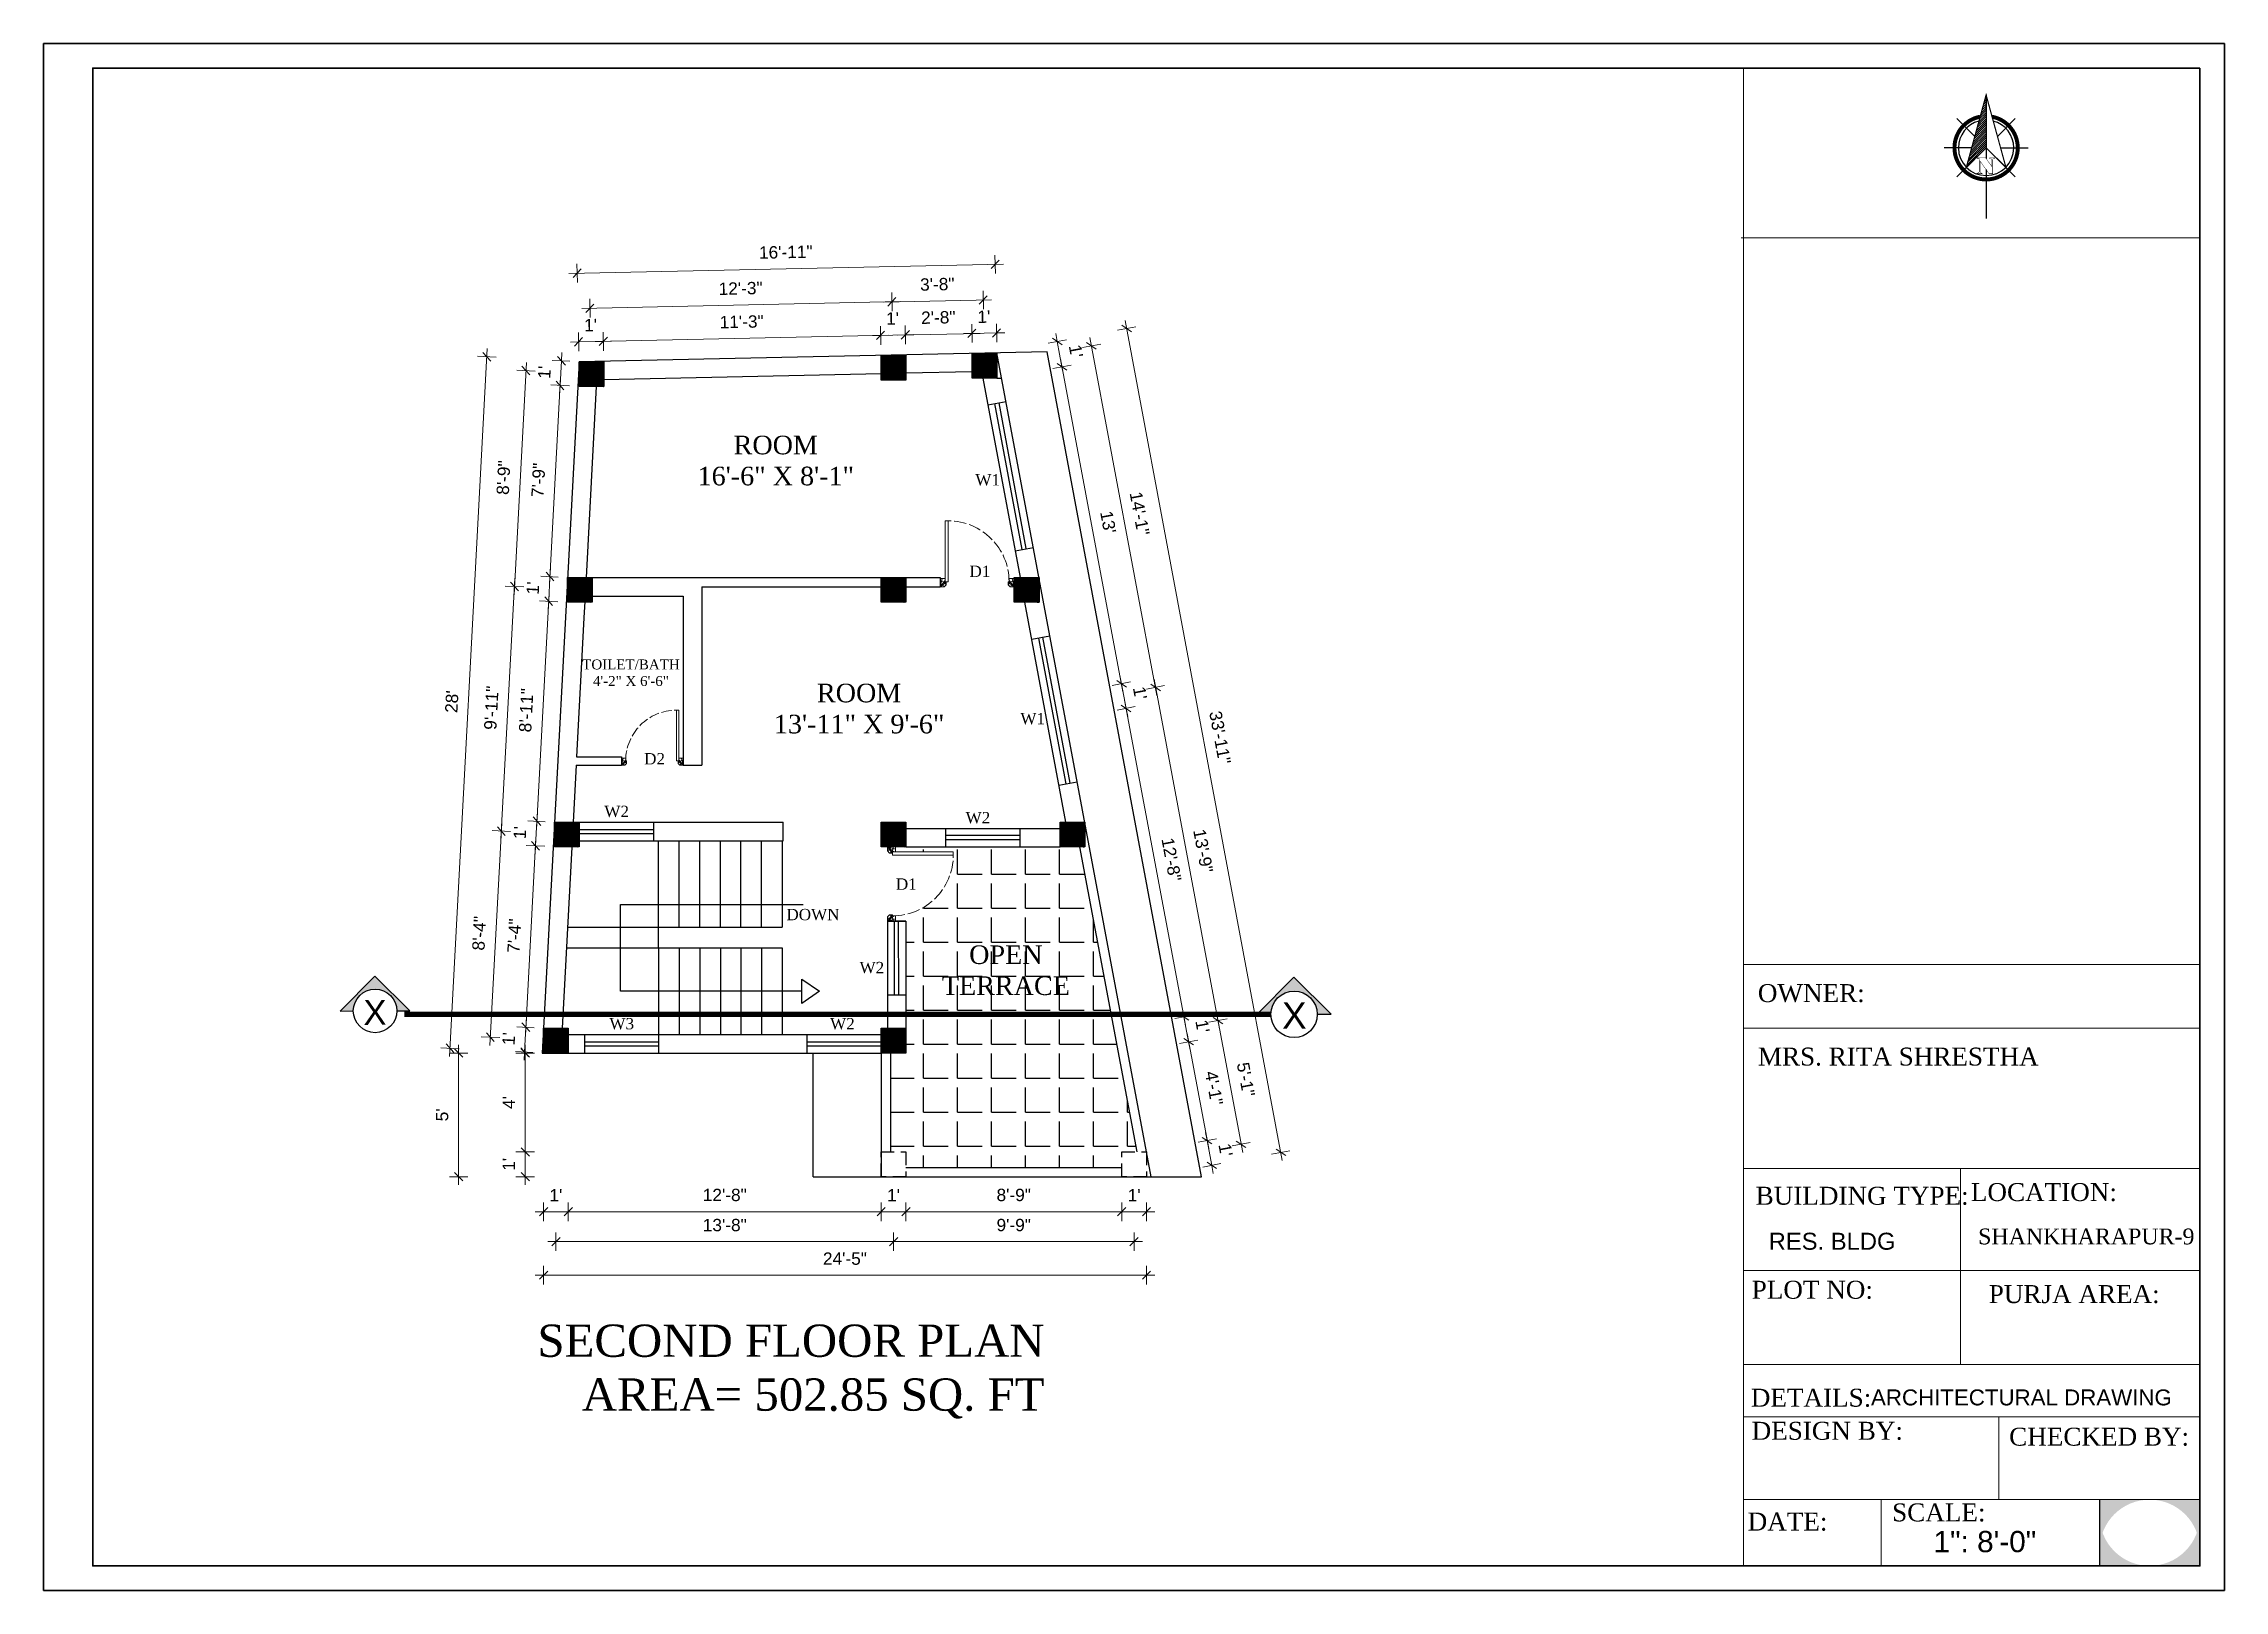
# Model space of a CAD drawing. Header units: inches. Extents: x 45643 to 88898, y -9678 to 122.
# Drawn here: x 57982 to 59040, y -7782 to -7031 of the extents above; entities that cross this region are included whole.
import ezdxf

# ---------------------------------------------------------------- set-up
doc = ezdxf.new("R2010")
doc.units = ezdxf.units.IN
doc.header["$MEASUREMENT"] = 0
for name, pattern in [('ACAD_ISO02W100', [15, 12, -3]), ('ACAD_ISO10W100', [18.5, 12, -3, 0.5, -3]), ('CONTINUA', [0]), ('HIDDEN', [9.525, 6.35, -3.175])]:
    doc.linetypes.add(name, pattern=pattern)
for name, color, linetype, lineweight in [('A_Title Text', 105, 'Continuous', 60), ('Door-window', 150, 'Continuous', 9), ('DW-SEC', 24, 'Continuous', 25), ('ELEVATION', 6, 'Continuous', 30), ('hatch', 30, 'Continuous', 5), ('REBARS', 50, 'Continuous', 20), ('Siteplan', 7, 'Continuous', 30), ('Text', 7, 'Continuous', 9), ('WALL', 240, 'Continuous', 30)]:
    doc.layers.add(name, color=color, linetype=linetype, lineweight=lineweight)
doc.layers.add('AG-DIAGRAM', color=7, linetype='Continuous', true_color=0xfecc66)
doc.layers.add('DIM', color=5, linetype='Continuous')
doc.layers.add('DIMENTION', color=8, linetype='Continuous')
doc.layers.add('Normal Wall', color=7, linetype='Continuous', lineweight=35, true_color=0xffaf89)
doc.layers.add('Rear Wall', color=7, linetype='Continuous', lineweight=20, true_color=0xd4e480)
doc.styles.add('Arial', font='arial.ttf')
doc.styles.get("Standard").update_dxf_attribs({"font": 'times.ttf'})
doc.styles.add('SwissBT', font='swiss.ttf', dxfattribs={"height": 12})
doc.styles.add('text-arial', font='arial.ttf', dxfattribs={"width": 0.95})
doc.dimstyles.new('Sudeep', dxfattribs={"dimtxt": 6, "dimasz": 4, "dimexe": 4.5, "dimexo": 4.5, "dimgap": 5, "dimtad": 1, "dimdec": 0, "dimlunit": 4, "dimtxsty": 'Arial', "dimblk": 'OBLIQUE', "dimcen": 250, "dimdle": 4, "dimclrd": 86, "dimclre": 5, "dimclrt": 1, "dimadec": 0, "dimazin": 0, "dimtfac": 1, "dimtdec": 0, "dimtix": 1, "dimtmove": 1, "dimatfit": 3, "dimldrblk": 'OBLIQUE', "dimfxl": 4.5, "dimfxlon": 1, "dimfrac": 2, "dimlwd": 15, "dimlwe": 13, "dimarcsym": 0})

msp = doc.modelspace()

# ---------------------------------------------------------------- texts
at = {"color": 0}
for s, p in [('OWNER:', (58813.72, -7496.37)), ('LOCATION:', (58917.06, -7592.91))]:
    msp.add_text(s, height=8.704, dxfattribs=at).set_placement(p)
for s, insert, char_height, width, attachment_point in [('{\\fTimes New Roman|b0|i0|c0|p18;ROOM\\P16\'-6" X 8\'-1"}', (58337.27, -7221.56), 9.03, 83.2761, 2), ('{\\fTimes New Roman|b0|i0|c0|p18;W1}', (58434.06, -7240.22), 5.4869, 54.2013, 1), ('{\\fTimes New Roman|b0|i0|c0|p18;D1}', (58431.22, -7284.61), 5.4869, 54.2013, 1), ('TOILET/BATH\\P4\'-2" X 6\'-6"', (58266.98, -7330.14), 4.8175, 44.4281, 2), ('ROOM\\P13\'-11" X 9\'-6"', (58377.7, -7341.9), 9.03, 83.2761, 2), ('{\\fTimes New Roman|b0|i0|c0|p18;W1}', (58455.92, -7356.08), 5.4869, 54.2013, 1), ('{\\fTimes New Roman|b0|i0|c0|p18;D2}', (58273.38, -7381.07), 5.4869, 54.2013, 7), ('W2', (58254.07, -7401.11), 5.487, 54.2013, 1), ('{\\fTimes New Roman|b0|i0|c0|p18;W2}', (58429.34, -7404.15), 5.4869, 54.2013, 1), ('{\\fTimes New Roman|b0|i0|c0|p18;D1}', (58395.53, -7436.37), 5.4869, 54.2013, 1), ('{\\fTimes New Roman|b0|i0|c0|p18;DOWN}', (58342.41, -7451.16), 5.4869, 1396.073, 1), ('{\\fTimes New Roman|b0|i0|c0|p18;OPEN \\PTERRACE}', (58448.88, -7468.86), 9.03, 69.3233, 2), ('{\\fTimes New Roman|b0|i0|c0|p18;W2}', (58377.89, -7476.87), 5.4869, 54.2013, 1), ('{\\fTimes New Roman|b0|i0|c0|p18;W3}', (58256.55, -7504.11), 5.4869, 54.2013, 1), ('{\\fTimes New Roman|b0|i0|c0|p18;W2}', (58363.61, -7504.11), 5.4869, 54.2013, 1), ('{\\fTimes New Roman|b0|i0|c0|p18;SECOND FLOOR PLAN\\PAREA= 502.85 SQ. FT}', (58467.66, -7652.83), 15.677, 251.4149, 3)]:
    msp.add_mtext(s, dxfattribs=dict(insert=insert, char_height=char_height, width=width, attachment_point=attachment_point))
at = {"layer": 'Text', "color": 0}
for s, height, p in [('OWNER:', 8.704, (58813.72, -7496.37)), ('MRS. RITA SHRESTHA', 8.7044, (58813.72, -7527.17)), ('LOCATION:', 8.704, (58917.06, -7592.91)), ('CHECKED BY:', 8.7044, (58935.63, -7711.6)), ('CHECKED BY:', 8.7044, (58935.63, -7711.6)), ('DATE:', 8.704, (58808.77, -7752.8)), ('SCALE:', 8.704, (58878.86, -7748.34)), ('SCALE:', 8.704, (58878.86, -7748.34))]:
    msp.add_text(s, height=height, dxfattribs=at).set_placement(p)
at = {"layer": 'Text', "style": 'text-arial'}
for height, p in [(12, (58137.24, -7507.43)), (12.8, (58582.89, -7509.32))]:
    msp.add_text('X', height=height, rotation=0.15576, dxfattribs=at).set_placement(p)
at = {"layer": 'Text', "color": 0, "attachment_point": 1}
for s, insert, char_height, width in [('BUILDING TYPE:', (58812.64, -7586), 8.7044, 148.5551), ('BUILDING TYPE:', (58812.64, -7586), 8.7044, 148.5551), ('PLOT NO: ', (58810.74, -7631.6), 8.704, 138.0271), ('PLOT NO: ', (58810.74, -7631.6), 8.704, 138.0271), ('PURJA AREA:', (58925.75, -7633.71), 8.7044, 197.5821), ('PURJA AREA:', (58925.75, -7633.71), 8.7044, 197.5821), ('DETAILS: ', (58810.3, -7683.99), 8.704, 138.0271), ('DESIGN BY:', (58810.7, -7700.04), 8.704, 138.0271), ('DESIGN BY:', (58810.7, -7700.04), 8.704, 138.0271)]:
    msp.add_mtext(s, dxfattribs=dict(at, insert=insert, char_height=char_height, width=width))
at = {"layer": 'Text', "color": 0, "linetype": 'ByBlock', "insert": (58920.59, -7606.26), "char_height": 7.6711, "attachment_point": 1}
msp.add_mtext_dynamic_manual_height_columns('SHANKHARAPUR-9', width=381.0351, gutter_width=1.53, heights=[0], dxfattribs=at)
at = {"layer": 'Text', "color": 0, "insert": (58818.96, -7608.29), "char_height": 8.256, "width": 163.2142, "attachment_point": 1, "style": 'SwissBT'}
msp.add_mtext('RES. BLDG', dxfattribs=at)
msp.add_mtext('RES. BLDG', dxfattribs=at)
at = {"layer": 'Text', "color": 0, "linetype": 'ByBlock', "insert": (58868.6, -7684.33), "char_height": 7.7396, "width": 268.5322, "attachment_point": 1, "style": 'SwissBT'}
msp.add_mtext('ARCHITECTURAL DRAWING', dxfattribs=at)
at = {"layer": 'Text', "color": 0, "ltscale": 0.5, "insert": (58898.94, -7752.98), "char_height": 10.319, "width": 127.5344, "attachment_point": 1, "style": 'SwissBT'}
msp.add_mtext('1": 8\'-0"', dxfattribs=at)
msp.add_mtext('1": 8\'-0"', dxfattribs=at)

# ---------------------------------------------------------------- blocks, each defined once
blk = doc.blocks.new('*X798')
at = {"color": 0}
for p, q in [((145.96, -414.6), (147.62, -412.94)), ((146.16, -413.87), (147.62, -412.41)), ((146.36, -413.14), (147.62, -411.88)), ((146.55, -412.41), (147.62, -411.35)), ((146.75, -411.68), (147.62, -410.82)), ((146.95, -410.95), (147.62, -410.29)), ((147.15, -410.22), (147.62, -409.76)), ((147.35, -409.49), (147.62, -409.23)), ((147.55, -408.76), (147.62, -408.7)), ((143.76, -422.63), (147.62, -418.77)), ((143.96, -421.9), (147.62, -418.24)), ((144.16, -421.17), (147.62, -417.71)), ((144.36, -420.44), (147.62, -417.18)), ((144.56, -419.71), (147.62, -416.65)), ((144.76, -418.98), (147.62, -416.12)), ((144.96, -418.25), (147.62, -415.59)), ((145.16, -417.52), (147.62, -415.06)), ((145.36, -416.79), (147.62, -414.53)), ((145.56, -416.06), (147.62, -414)), ((145.76, -415.33), (147.62, -413.47)), ((142.76, -426.28), (147.62, -421.42)), ((142.96, -425.55), (147.62, -420.89)), ((143.16, -424.82), (147.62, -420.36)), ((143.36, -424.09), (147.62, -419.83)), ((143.56, -423.36), (147.62, -419.3))]:
    blk.add_line(p, q, dxfattribs=at)
blk = doc.blocks.new('NORTH_15')
for p, q in [((-2.87, 2.87), (-7.37, 7.37)), ((0, 3.66), (0, 10.62)), ((2.87, 2.87), (7.37, 7.37)), ((-13.37, 0), (2.72, 0)), ((5.49, 0), (17.83, 0)), ((-2.87, -2.87), (-7.37, -7.37)), ((0, -3.66), (0, -10.62)), ((2.87, -2.87), (7.37, -7.37))]:
    blk.add_line(p, q)
at = {"const_width": 1}
for points in [[(0, -8, 1), (0, 8, 0.359415), (-7.86, 1.52, 1)], [(-7.86, -1.52, 0.359415), (0, -8, 1)]]:
    blk.add_lwpolyline(points, format="xyb", dxfattribs=at)
for points, const_width in [([(4.96, -5.01), (-13.37, 0), (4.9, 5), (0, 0), (4.96, -5.01)], 0.3), ([(5.93, -1.55), (6, -1.55), (6.07, -1.54), (6.13, -1.53), (6.17, -1.52), (6.22, -1.51), (6.26, -1.49), (6.28, -1.47), (6.3, -1.45), (6.32, -1.42), (6.33, -1.39), (6.35, -1.34), (6.36, -1.29), (6.37, -1.23), (6.38, -1.16), (6.38, -1.08), (6.38, -1), (6.54, -1), (6.54, -2.34), (6.38, -2.34), (6.38, -2.3), (6.38, -2.23), (6.38, -2.16), (6.37, -2.09), (6.36, -2.04), (6.35, -1.99), (6.33, -1.95), (6.32, -1.91), (6.3, -1.88), (6.28, -1.86), (6.26, -1.83), (6.22, -1.81), (6.18, -1.8), (6.13, -1.78), (6.07, -1.77), (6.01, -1.76), (5.95, -1.76), (2.66, -1.76), (2.66, -2.34), (2.5, -2.34), (2.5, -0.16), (4.71, 1.44), (3.14, 1.44), (3.07, 1.44), (3, 1.43), (2.94, 1.42), (2.89, 1.41), (2.85, 1.4), (2.81, 1.38), (2.78, 1.36), (2.76, 1.34), (2.74, 1.31), (2.72, 1.27), (2.7, 1.22), (2.69, 1.17), (2.68, 1.11), (2.67, 1.04), (2.66, 0.97), (2.66, 0.89), (2.66, 0.87), (2.5, 0.87), (2.5, 2.21), (2.66, 2.21), (2.66, 2.17), (2.66, 2.09), (2.67, 2.03), (2.68, 1.97), (2.69, 1.91), (2.7, 1.86), (2.71, 1.82), (2.73, 1.78), (2.75, 1.76), (2.77, 1.74), (2.8, 1.72), (2.85, 1.7), (2.89, 1.68), (2.94, 1.67), (3, 1.66), (3.07, 1.66), (3.14, 1.66), (6.54, 1.66), (6.54, 0.75), (3.33, -1.55), (5.93, -1.55), (5.93, -1.55)], 0.1)]:
    blk.add_lwpolyline(points, dxfattribs=dict(const_width=const_width))
for start, end in [(90, 164.973), (270, 90), (195.027, 270)]:
    blk.add_arc((0, 0), 7, start, end)
at = {"rotation": 90}
blk.add_blockref('*X798', (-421.89, -147.62), dxfattribs=at)
blk = doc.blocks.new('A$C0BDB7EE9')
at = {"layer": 'Siteplan', "xscale": 2.999999999999779, "yscale": 2.999999999999779, "zscale": 2.999999999999779, "rotation": 247.8612575918487}
blk.add_blockref('NORTH_15', (20.2, 49.5), dxfattribs=at)
blk = doc.blocks.new('A$C327B4BBD')
at = {"layer": 'DIMENTION', "ltscale": 0.3, "xscale": 1.171875000000082, "yscale": 1.171875000000082, "zscale": 1.171875000000082, "rotation": 112.1387424081494}
blk.add_blockref('A$C0BDB7EE9', (16.1, 0), dxfattribs=at)
blk = doc.blocks.new("D 3'")
at = {"layer": 'Door-window', "linetype": 'Continuous', "ltscale": 0.25}
for p, q in [((3749.6, -16741), (3749.6, -16711.5)), ((3751.1, -16711.5), (3749.6, -16711.5)), ((3751.1, -16741), (3751.1, -16711.5)), ((3747.1, -16743.5), (3747.1, -16739.5)), ((3747.1, -16739.5), (3749.6, -16739.5)), ((3747.1, -16743.5), (3749.1, -16743.5)), ((3749.1, -16743.5), (3750.1, -16742.5)), ((3749.6, -16741), (3751.1, -16741)), ((3750.1, -16742.5), (3750.1, -16741)), ((3780.1, -16742.5), (3780.1, -16741)), ((3780.6, -16741), (3780.1, -16741)), ((3781.1, -16743.5), (3780.1, -16742.5)), ((3783.1, -16739.5), (3780.6, -16739.5)), ((3780.6, -16739.5), (3780.6, -16741)), ((3783.1, -16743.5), (3781.1, -16743.5)), ((3783.1, -16743.5), (3783.1, -16739.5))]:
    blk.add_line(p, q, dxfattribs=at)
at = {"layer": 'Door-window', "linetype": 'ACAD_ISO02W100', "ltscale": 0.5}
blk.add_arc((3751.1, -16741), 29.5, 0, 90, dxfattribs=at)
at = {"layer": 'hatch', "color": 8}
for p, q in [((3747.1, -16743.5), (3748.2, -16739.5)), ((3747.1, -16743.5), (3749.6, -16740.4)), ((3747.1, -16743.5), (3750.1, -16741.2)), ((3783.1, -16743.5), (3780.1, -16741.2)), ((3783.1, -16743.5), (3780.6, -16740.4)), ((3783.1, -16743.5), (3782.1, -16739.5))]:
    blk.add_line(p, q, dxfattribs=at)
for centre, radius, start, end in [((3747.4, -16743.6), 2.93, 20.9872, 95.0825), ((3747.4, -16743.6), 1.42, 5.1372, 101.4864), ((3782.9, -16743.6), 2.93, 84.9175, 159.0128), ((3782.9, -16743.6), 1.42, 78.5136, 174.8628)]:
    blk.add_arc(centre, radius, start, end, dxfattribs=at)
blk = doc.blocks.new('SECTION-TAG')
at = {"layer": 'hatch'}
h = blk.add_hatch(color=256, dxfattribs=at)
h.dxf.hatch_style = 1
h.paths.add_polyline_path([(0.22, 0), (0.352, 0), (0, 0.352), (-0.352, 0), (-0.22, 0, -1)])
at = {"layer": 'AG-DIAGRAM'}
for p, q in [((0, 0.352), (-0.352, 0)), ((0.352, 0), (0, 0.352)), ((-0.352, 0), (-0.22, 0)), ((0.22, 0), (0.352, 0))]:
    blk.add_line(p, q, dxfattribs=at)
blk.add_circle((0, 0), 0.22, dxfattribs=at)
blk = doc.blocks.new('_Oblique')
at = {"color": 0, "linetype": 'ByBlock', "lineweight": -2}
blk.add_line((-0.5, -0.5), (0.5, 0.5), dxfattribs=at)
blk = doc.blocks.new('*D930')
at = {"layer": 'A_Title Text', "color": 5, "lineweight": 13, "transparency": 16777216}
for p, q in [((58241.7, -7180.5), (58241.5, -7171.5)), ((58253.7, -7180.3), (58253.5, -7171.3))]:
    blk.add_line(p, q, dxfattribs=at)
at = {"layer": 'A_Title Text', "color": 86, "lineweight": 15, "transparency": 16777216}
for p, q in [((58241.6, -7176), (58237.6, -7176.1)), ((58241.6, -7176), (58253.6, -7175.8)), ((58253.6, -7175.8), (58257.6, -7175.7))]:
    blk.add_line(p, q, dxfattribs=at)
at = {"layer": 'Defpoints', "color": 0, "transparency": 16777216}
for p in [(58253.6, -7175.8), (58241.8, -7185.7), (58253.8, -7185.4)]:
    blk.add_point(p, dxfattribs=at)
at = {"layer": 'A_Title Text', "color": 86, "lineweight": 15, "transparency": 16777216, "xscale": 4, "yscale": 4, "zscale": 4}
for p, rotation in [((58241.6, -7176), 1.219298693828224), ((58253.6, -7175.8), 181.2192986938283)]:
    blk.add_blockref('_Oblique', p, dxfattribs=dict(at, rotation=rotation))
at = {"layer": 'A_Title Text', "color": 1, "transparency": 16777216, "insert": (58247.4, -7167.9), "char_height": 6, "attachment_point": 5, "rotation": 1.2193, "style": 'Arial'}
blk.add_mtext("1'", dxfattribs=at)
blk = doc.blocks.new('*D931')
at = {"layer": 'A_Title Text', "color": 86, "lineweight": 15, "transparency": 16777216}
blk.add_line((58249.6, -7175.8), (58392.1, -7172.8), dxfattribs=at)
at = {"layer": 'A_Title Text', "color": 5, "lineweight": 13, "transparency": 16777216}
for p, q in [((58253.7, -7180.3), (58253.5, -7171.3)), ((58388.2, -7177.4), (58388, -7168.4))]:
    blk.add_line(p, q, dxfattribs=at)
at = {"layer": 'Defpoints', "color": 0, "transparency": 16777216}
for p in [(58388.1, -7172.9), (58388.3, -7182.5), (58253.8, -7185.4)]:
    blk.add_point(p, dxfattribs=at)
at = {"layer": 'A_Title Text', "color": 86, "lineweight": 15, "transparency": 16777216, "xscale": 4, "yscale": 4, "zscale": 4}
for p, rotation in [((58388.1, -7172.9), 1.219298693830012), ((58253.6, -7175.8), 181.21929869383)]:
    blk.add_blockref('_Oblique', p, dxfattribs=dict(at, rotation=rotation))
at = {"layer": 'A_Title Text', "color": 1, "transparency": 16777216, "insert": (58320.7, -7166.3), "char_height": 6, "attachment_point": 5, "rotation": 1.2193, "style": 'Arial'}
blk.add_mtext('11\'-3"', dxfattribs=at)
blk = doc.blocks.new('*D932')
at = {"layer": 'A_Title Text', "color": 86, "lineweight": 15, "transparency": 16777216}
for p, q in [((58388.1, -7172.9), (58384.1, -7173)), ((58388.1, -7172.9), (58400.1, -7172.6)), ((58400.1, -7172.6), (58404.1, -7172.5))]:
    blk.add_line(p, q, dxfattribs=at)
at = {"layer": 'A_Title Text', "color": 5, "lineweight": 13, "transparency": 16777216}
for p, q in [((58388.2, -7177.4), (58388, -7168.4)), ((58400.2, -7177.1), (58400, -7168.1))]:
    blk.add_line(p, q, dxfattribs=at)
at = {"layer": 'Defpoints', "color": 0, "transparency": 16777216}
for p in [(58400.1, -7172.6), (58388.3, -7182.5), (58400.3, -7182.3)]:
    blk.add_point(p, dxfattribs=at)
at = {"layer": 'A_Title Text', "color": 86, "lineweight": 15, "transparency": 16777216, "xscale": 4, "yscale": 4, "zscale": 4}
for p, rotation in [((58388.1, -7172.9), 1.219298693829982), ((58400.1, -7172.6), 181.21929869383)]:
    blk.add_blockref('_Oblique', p, dxfattribs=dict(at, rotation=rotation))
at = {"layer": 'A_Title Text', "color": 1, "transparency": 16777216, "insert": (58393.9, -7164.7), "char_height": 6, "attachment_point": 5, "rotation": 1.2193, "style": 'Arial'}
blk.add_mtext("1'", dxfattribs=at)
blk = doc.blocks.new('*D933')
at = {"layer": 'A_Title Text', "color": 86, "lineweight": 15, "transparency": 16777216}
blk.add_line((58396.1, -7172.7), (58436.4, -7171.9), dxfattribs=at)
at = {"layer": 'A_Title Text', "color": 5, "lineweight": 13, "transparency": 16777216}
for p, q in [((58400.2, -7177.1), (58400, -7168.1)), ((58432.5, -7176.4), (58432.3, -7167.4))]:
    blk.add_line(p, q, dxfattribs=at)
at = {"layer": 'Defpoints', "color": 0, "transparency": 16777216}
for p in [(58432.4, -7171.9), (58400.3, -7182.3), (58432.6, -7181.6)]:
    blk.add_point(p, dxfattribs=at)
at = {"layer": 'A_Title Text', "color": 86, "lineweight": 15, "transparency": 16777216, "xscale": 4, "yscale": 4, "zscale": 4}
for p, rotation in [((58400.1, -7172.6), 181.21929869383), ((58432.4, -7171.9), 1.219298693830012)]:
    blk.add_blockref('_Oblique', p, dxfattribs=dict(at, rotation=rotation))
at = {"layer": 'A_Title Text', "color": 1, "transparency": 16777216, "insert": (58416.1, -7164.2), "char_height": 6, "attachment_point": 5, "rotation": 1.2193, "style": 'Arial'}
blk.add_mtext('2\'-8"', dxfattribs=at)
blk = doc.blocks.new('*D934')
at = {"layer": 'A_Title Text', "color": 86, "lineweight": 15, "transparency": 16777216}
for p, q in [((58432.4, -7171.9), (58428.4, -7172)), ((58432.4, -7171.9), (58444.4, -7171.7)), ((58444.4, -7171.7), (58448.4, -7171.6))]:
    blk.add_line(p, q, dxfattribs=at)
at = {"layer": 'A_Title Text', "color": 5, "lineweight": 13, "transparency": 16777216}
for p, q in [((58432.5, -7176.4), (58432.3, -7167.4)), ((58444.5, -7176.2), (58444.3, -7167.2))]:
    blk.add_line(p, q, dxfattribs=at)
at = {"layer": 'Defpoints', "color": 0, "transparency": 16777216}
for p in [(58444.4, -7171.7), (58432.6, -7181.6), (58444.6, -7181.3)]:
    blk.add_point(p, dxfattribs=at)
at = {"layer": 'A_Title Text', "color": 86, "lineweight": 15, "transparency": 16777216, "xscale": 4, "yscale": 4, "zscale": 4}
for p, rotation in [((58432.4, -7171.9), 1.219298693829982), ((58444.4, -7171.7), 181.21929869383)]:
    blk.add_blockref('_Oblique', p, dxfattribs=dict(at, rotation=rotation))
at = {"layer": 'A_Title Text', "color": 1, "transparency": 16777216, "insert": (58438.2, -7163.8), "char_height": 6, "attachment_point": 5, "rotation": 1.2193, "style": 'Arial'}
blk.add_mtext("1'", dxfattribs=at)
blk = doc.blocks.new('*D935')
at = {"layer": 'A_Title Text', "color": 86, "lineweight": 15, "transparency": 16777216}
blk.add_line((58243.1, -7159.8), (58397.6, -7156.5), dxfattribs=at)
at = {"layer": 'A_Title Text', "color": 5, "lineweight": 13, "transparency": 16777216}
for p, q in [((58247.2, -7164.2), (58247, -7155.2)), ((58393.7, -7161.1), (58393.5, -7152.1))]:
    blk.add_line(p, q, dxfattribs=at)
at = {"layer": 'Defpoints', "color": 0, "transparency": 16777216}
for p in [(58393.6, -7156.6), (58247.8, -7191.7), (58394.3, -7188.5)]:
    blk.add_point(p, dxfattribs=at)
at = {"layer": 'A_Title Text', "color": 86, "lineweight": 15, "transparency": 16777216, "xscale": 4, "yscale": 4, "zscale": 4}
for p, rotation in [((58247.1, -7159.7), 181.2201277268299), ((58393.6, -7156.6), 1.220127726829866)]:
    blk.add_blockref('_Oblique', p, dxfattribs=dict(at, rotation=rotation))
at = {"layer": 'A_Title Text', "color": 1, "transparency": 16777216, "insert": (58320.2, -7150.1), "char_height": 6, "attachment_point": 5, "rotation": 1.2201, "style": 'Arial'}
blk.add_mtext('12\'-3"', dxfattribs=at)
blk = doc.blocks.new('*D936')
at = {"layer": 'A_Title Text', "color": 5, "lineweight": 13, "transparency": 16777216}
for p, q in [((58438, -7160.2), (58437.8, -7151.2)), ((58393.7, -7161.1), (58393.5, -7152.1))]:
    blk.add_line(p, q, dxfattribs=at)
at = {"layer": 'A_Title Text', "color": 86, "lineweight": 15, "transparency": 16777216}
blk.add_line((58389.6, -7156.7), (58441.9, -7155.6), dxfattribs=at)
at = {"layer": 'Defpoints', "color": 0, "transparency": 16777216}
for p in [(58437.9, -7155.7), (58394.3, -7188.5), (58438.6, -7187.6)]:
    blk.add_point(p, dxfattribs=at)
at = {"layer": 'A_Title Text', "color": 86, "lineweight": 15, "transparency": 16777216, "xscale": 4, "yscale": 4, "zscale": 4}
for p, rotation in [((58393.6, -7156.6), 181.2201277268383), ((58437.9, -7155.7), 1.220127726838313)]:
    blk.add_blockref('_Oblique', p, dxfattribs=dict(at, rotation=rotation))
at = {"layer": 'A_Title Text', "color": 1, "transparency": 16777216, "insert": (58415.6, -7148.1), "char_height": 6, "attachment_point": 5, "rotation": 1.2201, "style": 'Arial'}
blk.add_mtext('3\'-8"', dxfattribs=at)
blk = doc.blocks.new('*D901')
at = {"layer": 'A_Title Text', "color": 86, "lineweight": 15, "transparency": 16777216}
blk.add_line((58236.9, -7142.8), (58447.7, -7138.3), dxfattribs=at)
at = {"layer": 'A_Title Text', "color": 5, "lineweight": 13, "transparency": 16777216}
for p, q in [((58241, -7147.2), (58240.8, -7138.2)), ((58443.8, -7142.9), (58443.6, -7133.9))]:
    blk.add_line(p, q, dxfattribs=at)
at = {"layer": 'Defpoints', "color": 0, "transparency": 16777216}
for p in [(58443.7, -7138.4), (58444.6, -7181.3), (58241.8, -7185.7)]:
    blk.add_point(p, dxfattribs=at)
at = {"layer": 'A_Title Text', "color": 86, "lineweight": 15, "transparency": 16777216, "xscale": 4, "yscale": 4, "zscale": 4}
for p, rotation in [((58240.9, -7142.7), 181.2192986933516), ((58443.7, -7138.4), 1.21929869335167)]:
    blk.add_blockref('_Oblique', p, dxfattribs=dict(at, rotation=rotation))
at = {"layer": 'A_Title Text', "color": 1, "transparency": 16777216, "insert": (58342.1, -7132.5), "char_height": 6, "attachment_point": 5, "rotation": 1.2193, "style": 'Arial'}
blk.add_mtext('16\'-11"', dxfattribs=at)
blk = doc.blocks.new('*D902')
at = {"layer": 'A_Title Text', "color": 86, "lineweight": 15, "transparency": 16777216}
blk.add_line((58197.3, -7179.3), (58179, -7522.7), dxfattribs=at)
at = {"layer": 'A_Title Text', "color": 5, "lineweight": 13, "transparency": 16777216}
for p, q in [((58201.6, -7183.5), (58192.6, -7183)), ((58183.7, -7519), (58174.7, -7518.5))]:
    blk.add_line(p, q, dxfattribs=at)
at = {"layer": 'Defpoints', "color": 0, "transparency": 16777216}
for p in [(58241.8, -7185.7), (58179.2, -7518.7), (58223.9, -7521.1)]:
    blk.add_point(p, dxfattribs=at)
at = {"layer": 'A_Title Text', "color": 86, "lineweight": 15, "transparency": 16777216, "xscale": 4, "yscale": 4, "zscale": 4}
for p, rotation in [((58197.1, -7183.3), 86.95153107106873), ((58179.2, -7518.7), 266.9515310710688)]:
    blk.add_blockref('_Oblique', p, dxfattribs=dict(at, rotation=rotation))
at = {"layer": 'A_Title Text', "color": 1, "transparency": 16777216, "insert": (58180.1, -7350.6), "char_height": 6, "attachment_point": 5, "rotation": 86.9515, "style": 'Arial'}
blk.add_mtext("28'", dxfattribs=at)
blk = doc.blocks.new('*D903')
at = {"layer": 'A_Title Text', "color": 5, "lineweight": 13, "transparency": 16777216}
for p, q in [((58187.9, -7521.1), (58178.9, -7521.1)), ((58187.9, -7581.1), (58178.9, -7581.1))]:
    blk.add_line(p, q, dxfattribs=at)
at = {"layer": 'A_Title Text', "color": 86, "lineweight": 15, "transparency": 16777216}
blk.add_line((58183.4, -7517.1), (58183.4, -7585.1), dxfattribs=at)
at = {"layer": 'Defpoints', "color": 0, "transparency": 16777216}
for p in [(58400.4, -7521.1), (58183.4, -7581.1), (58400.4, -7581.1)]:
    blk.add_point(p, dxfattribs=at)
at = {"layer": 'A_Title Text', "color": 86, "lineweight": 15, "transparency": 16777216, "xscale": 4, "yscale": 4, "zscale": 4}
for p, rotation in [((58183.4, -7521.1), 90), ((58183.4, -7581.1), 270)]:
    blk.add_blockref('_Oblique', p, dxfattribs=dict(at, rotation=rotation))
at = {"layer": 'A_Title Text', "color": 1, "transparency": 16777216, "insert": (58175.4, -7551.1), "char_height": 6, "attachment_point": 5, "rotation": 90, "style": 'Arial'}
blk.add_mtext("5'", dxfattribs=at)
blk = doc.blocks.new('*D937')
at = {"layer": 'A_Title Text', "color": 5, "lineweight": 13, "transparency": 16777216}
for p, q in [((58224.6, -7593.6), (58224.6, -7602.6)), ((58236.6, -7593.6), (58236.6, -7602.6))]:
    blk.add_line(p, q, dxfattribs=at)
at = {"layer": 'A_Title Text', "color": 86, "lineweight": 15, "transparency": 16777216}
for p, q in [((58224.6, -7598.1), (58220.6, -7598.1)), ((58224.6, -7598.1), (58236.6, -7598.1)), ((58236.6, -7598.1), (58240.6, -7598.1))]:
    blk.add_line(p, q, dxfattribs=at)
at = {"layer": 'Defpoints', "color": 0, "transparency": 16777216}
for p in [(58224.6, -7521.1), (58236.6, -7521.1), (58236.6, -7598.1)]:
    blk.add_point(p, dxfattribs=at)
at = {"layer": 'A_Title Text', "color": 86, "lineweight": 15, "transparency": 16777216, "xscale": 4, "yscale": 4, "zscale": 4}
blk.add_blockref('_Oblique', (58224.6, -7598.1), dxfattribs=at)
at = {"layer": 'A_Title Text', "color": 86, "lineweight": 15, "transparency": 16777216, "xscale": 4, "yscale": 4, "zscale": 4, "rotation": 180}
blk.add_blockref('_Oblique', (58236.6, -7598.1), dxfattribs=at)
at = {"layer": 'A_Title Text', "color": 1, "transparency": 16777216, "insert": (58230.6, -7590.1), "char_height": 6, "attachment_point": 5, "style": 'Arial'}
blk.add_mtext("1'", dxfattribs=at)
blk = doc.blocks.new('*D938')
at = {"layer": 'A_Title Text', "color": 5, "lineweight": 13, "transparency": 16777216}
for p, q in [((58236.6, -7593.6), (58236.6, -7602.6)), ((58388.4, -7593.6), (58388.4, -7602.6))]:
    blk.add_line(p, q, dxfattribs=at)
at = {"layer": 'A_Title Text', "color": 86, "lineweight": 15, "transparency": 16777216}
blk.add_line((58232.6, -7598.1), (58392.4, -7598.1), dxfattribs=at)
at = {"layer": 'Defpoints', "color": 0, "transparency": 16777216}
for p in [(58236.6, -7521.1), (58388.4, -7581.1), (58388.4, -7598.1)]:
    blk.add_point(p, dxfattribs=at)
at = {"layer": 'A_Title Text', "color": 86, "lineweight": 15, "transparency": 16777216, "xscale": 4, "yscale": 4, "zscale": 4, "rotation": 180}
blk.add_blockref('_Oblique', (58236.6, -7598.1), dxfattribs=at)
at = {"layer": 'A_Title Text', "color": 86, "lineweight": 15, "transparency": 16777216, "xscale": 4, "yscale": 4, "zscale": 4}
blk.add_blockref('_Oblique', (58388.4, -7598.1), dxfattribs=at)
at = {"layer": 'A_Title Text', "color": 1, "transparency": 16777216, "insert": (58312.5, -7590), "char_height": 6, "attachment_point": 5, "style": 'Arial'}
blk.add_mtext('12\'-8"', dxfattribs=at)
blk = doc.blocks.new('*D939')
at = {"layer": 'A_Title Text', "color": 5, "lineweight": 13, "transparency": 16777216}
for p, q in [((58388.4, -7593.6), (58388.4, -7602.6)), ((58400.4, -7593.6), (58400.4, -7602.6))]:
    blk.add_line(p, q, dxfattribs=at)
at = {"layer": 'A_Title Text', "color": 86, "lineweight": 15, "transparency": 16777216}
for p, q in [((58388.4, -7598.1), (58384.4, -7598.1)), ((58388.4, -7598.1), (58400.4, -7598.1)), ((58400.4, -7598.1), (58404.4, -7598.1))]:
    blk.add_line(p, q, dxfattribs=at)
at = {"layer": 'Defpoints', "color": 0, "transparency": 16777216}
for p in [(58388.4, -7581.1), (58400.4, -7581.1), (58400.4, -7598.1)]:
    blk.add_point(p, dxfattribs=at)
at = {"layer": 'A_Title Text', "color": 86, "lineweight": 15, "transparency": 16777216, "xscale": 4, "yscale": 4, "zscale": 4}
blk.add_blockref('_Oblique', (58388.4, -7598.1), dxfattribs=at)
at = {"layer": 'A_Title Text', "color": 86, "lineweight": 15, "transparency": 16777216, "xscale": 4, "yscale": 4, "zscale": 4, "rotation": 180}
blk.add_blockref('_Oblique', (58400.4, -7598.1), dxfattribs=at)
at = {"layer": 'A_Title Text', "color": 1, "transparency": 16777216, "insert": (58394.4, -7590.1), "char_height": 6, "attachment_point": 5, "style": 'Arial'}
blk.add_mtext("1'", dxfattribs=at)
blk = doc.blocks.new('*D940')
at = {"layer": 'A_Title Text', "color": 5, "lineweight": 13, "transparency": 16777216}
for p, q in [((58400.4, -7593.6), (58400.4, -7602.6)), ((58505.1, -7593.6), (58505.1, -7602.6))]:
    blk.add_line(p, q, dxfattribs=at)
at = {"layer": 'A_Title Text', "color": 86, "lineweight": 15, "transparency": 16777216}
blk.add_line((58396.4, -7598.1), (58509.1, -7598.1), dxfattribs=at)
at = {"layer": 'Defpoints', "color": 0, "transparency": 16777216}
for p in [(58400.4, -7581.1), (58505.1, -7581.1), (58505.1, -7598.1)]:
    blk.add_point(p, dxfattribs=at)
at = {"layer": 'A_Title Text', "color": 86, "lineweight": 15, "transparency": 16777216, "xscale": 4, "yscale": 4, "zscale": 4, "rotation": 180}
blk.add_blockref('_Oblique', (58400.4, -7598.1), dxfattribs=at)
at = {"layer": 'A_Title Text', "color": 86, "lineweight": 15, "transparency": 16777216, "xscale": 4, "yscale": 4, "zscale": 4}
blk.add_blockref('_Oblique', (58505.1, -7598.1), dxfattribs=at)
at = {"layer": 'A_Title Text', "color": 1, "transparency": 16777216, "insert": (58452.7, -7590), "char_height": 6, "attachment_point": 5, "style": 'Arial'}
blk.add_mtext('8\'-9"', dxfattribs=at)
blk = doc.blocks.new('*D941')
at = {"layer": 'A_Title Text', "color": 5, "lineweight": 13, "transparency": 16777216}
for p, q in [((58505.1, -7593.6), (58505.1, -7602.6)), ((58517.1, -7593.6), (58517.1, -7602.6))]:
    blk.add_line(p, q, dxfattribs=at)
at = {"layer": 'A_Title Text', "color": 86, "lineweight": 15, "transparency": 16777216}
for p, q in [((58505.1, -7598.1), (58501.1, -7598.1)), ((58505.1, -7598.1), (58517.1, -7598.1)), ((58517.1, -7598.1), (58521.1, -7598.1))]:
    blk.add_line(p, q, dxfattribs=at)
at = {"layer": 'Defpoints', "color": 0, "transparency": 16777216}
for p in [(58505.1, -7581.1), (58517.1, -7581.1), (58517.1, -7598.1)]:
    blk.add_point(p, dxfattribs=at)
at = {"layer": 'A_Title Text', "color": 86, "lineweight": 15, "transparency": 16777216, "xscale": 4, "yscale": 4, "zscale": 4}
blk.add_blockref('_Oblique', (58505.1, -7598.1), dxfattribs=at)
at = {"layer": 'A_Title Text', "color": 86, "lineweight": 15, "transparency": 16777216, "xscale": 4, "yscale": 4, "zscale": 4, "rotation": 180}
blk.add_blockref('_Oblique', (58517.1, -7598.1), dxfattribs=at)
at = {"layer": 'A_Title Text', "color": 1, "transparency": 16777216, "insert": (58511.1, -7590.1), "char_height": 6, "attachment_point": 5, "style": 'Arial'}
blk.add_mtext("1'", dxfattribs=at)
blk = doc.blocks.new('*D904')
at = {"layer": 'A_Title Text', "color": 86, "lineweight": 15, "transparency": 16777216}
blk.add_line((58226.6, -7612.6), (58398.4, -7612.6), dxfattribs=at)
at = {"layer": 'A_Title Text', "color": 5, "lineweight": 13, "transparency": 16777216}
for p, q in [((58230.6, -7608.1), (58230.6, -7617.1)), ((58394.4, -7608.1), (58394.4, -7617.1))]:
    blk.add_line(p, q, dxfattribs=at)
at = {"layer": 'Defpoints', "color": 0, "transparency": 16777216}
for p in [(58230.6, -7515.1), (58394.4, -7515.1), (58394.4, -7612.6)]:
    blk.add_point(p, dxfattribs=at)
at = {"layer": 'A_Title Text', "color": 86, "lineweight": 15, "transparency": 16777216, "xscale": 4, "yscale": 4, "zscale": 4, "rotation": 180}
blk.add_blockref('_Oblique', (58230.6, -7612.6), dxfattribs=at)
at = {"layer": 'A_Title Text', "color": 86, "lineweight": 15, "transparency": 16777216, "xscale": 4, "yscale": 4, "zscale": 4}
blk.add_blockref('_Oblique', (58394.4, -7612.6), dxfattribs=at)
at = {"layer": 'A_Title Text', "color": 1, "transparency": 16777216, "insert": (58312.5, -7604.6), "char_height": 6, "attachment_point": 5, "style": 'Arial'}
blk.add_mtext('13\'-8"', dxfattribs=at)
blk = doc.blocks.new('*D905')
at = {"layer": 'A_Title Text', "color": 86, "lineweight": 15, "transparency": 16777216}
blk.add_line((58390.4, -7612.6), (58515.1, -7612.6), dxfattribs=at)
at = {"layer": 'A_Title Text', "color": 5, "lineweight": 13, "transparency": 16777216}
for p, q in [((58394.4, -7608.1), (58394.4, -7617.1)), ((58511.1, -7608.1), (58511.1, -7617.1))]:
    blk.add_line(p, q, dxfattribs=at)
at = {"layer": 'Defpoints', "color": 0, "transparency": 16777216}
for p in [(58394.4, -7515.1), (58511.1, -7575.1), (58511.1, -7612.6)]:
    blk.add_point(p, dxfattribs=at)
at = {"layer": 'A_Title Text', "color": 86, "lineweight": 15, "transparency": 16777216, "xscale": 4, "yscale": 4, "zscale": 4, "rotation": 180}
blk.add_blockref('_Oblique', (58394.4, -7612.6), dxfattribs=at)
at = {"layer": 'A_Title Text', "color": 86, "lineweight": 15, "transparency": 16777216, "xscale": 4, "yscale": 4, "zscale": 4}
blk.add_blockref('_Oblique', (58511.1, -7612.6), dxfattribs=at)
at = {"layer": 'A_Title Text', "color": 1, "transparency": 16777216, "insert": (58452.7, -7604.6), "char_height": 6, "attachment_point": 5, "style": 'Arial'}
blk.add_mtext('9\'-9"', dxfattribs=at)
blk = doc.blocks.new('*D906')
at = {"layer": 'A_Title Text', "color": 5, "lineweight": 13, "transparency": 16777216}
for p, q in [((58224.6, -7624.4), (58224.6, -7633.4)), ((58517.1, -7624.4), (58517.1, -7633.4))]:
    blk.add_line(p, q, dxfattribs=at)
at = {"layer": 'A_Title Text', "color": 86, "lineweight": 15, "transparency": 16777216}
blk.add_line((58220.6, -7628.9), (58521.1, -7628.9), dxfattribs=at)
at = {"layer": 'Defpoints', "color": 0, "transparency": 16777216}
for p in [(58224.6, -7521.1), (58517.1, -7581.1), (58517.1, -7628.9)]:
    blk.add_point(p, dxfattribs=at)
at = {"layer": 'A_Title Text', "color": 86, "lineweight": 15, "transparency": 16777216, "xscale": 4, "yscale": 4, "zscale": 4, "rotation": 180}
blk.add_blockref('_Oblique', (58224.6, -7628.9), dxfattribs=at)
at = {"layer": 'A_Title Text', "color": 86, "lineweight": 15, "transparency": 16777216, "xscale": 4, "yscale": 4, "zscale": 4}
blk.add_blockref('_Oblique', (58517.1, -7628.9), dxfattribs=at)
at = {"layer": 'A_Title Text', "color": 1, "transparency": 16777216, "insert": (58370.8, -7620.9), "char_height": 6, "attachment_point": 5, "style": 'Arial'}
blk.add_mtext('24\'-5"', dxfattribs=at)
blk = doc.blocks.new('*D907')
at = {"layer": 'A_Title Text', "color": 5, "lineweight": 13, "transparency": 16777216}
for p, q in [((58220.1, -7508.9), (58211.6, -7508.4)), ((58219.4, -7520.9), (58210.9, -7520.4))]:
    blk.add_line(p, q, dxfattribs=at)
at = {"layer": 'A_Title Text', "color": 86, "lineweight": 15, "transparency": 16777216}
for p, q in [((58215.4, -7520.6), (58216, -7508.6)), ((58216, -7508.6), (58216.3, -7504.6)), ((58215.4, -7520.6), (58215.2, -7524.6))]:
    blk.add_line(p, q, dxfattribs=at)
at = {"layer": 'Defpoints', "color": 0, "transparency": 16777216}
for p in [(58216, -7508.6), (58224.6, -7509.1), (58223.9, -7521.1)]:
    blk.add_point(p, dxfattribs=at)
at = {"layer": 'A_Title Text', "color": 86, "lineweight": 15, "transparency": 16777216, "xscale": 4, "yscale": 4, "zscale": 4}
for p, rotation in [((58216, -7508.6), 266.9515310710516), ((58215.4, -7520.6), 86.9515310710517)]:
    blk.add_blockref('_Oblique', p, dxfattribs=dict(at, rotation=rotation))
at = {"layer": 'A_Title Text', "color": 1, "transparency": 16777216, "insert": (58207.7, -7514.2), "char_height": 6, "attachment_point": 5, "rotation": 86.9515, "style": 'Arial'}
blk.add_mtext("1'", dxfattribs=at)
blk = doc.blocks.new('*D908')
at = {"layer": 'A_Title Text', "color": 86, "lineweight": 15, "transparency": 16777216}
blk.add_line((58215.8, -7512.6), (58220.9, -7416.6), dxfattribs=at)
at = {"layer": 'A_Title Text', "color": 5, "lineweight": 13, "transparency": 16777216}
for p, q in [((58225.2, -7420.8), (58216.2, -7420.4)), ((58220.1, -7508.9), (58211.6, -7508.4))]:
    blk.add_line(p, q, dxfattribs=at)
at = {"layer": 'Defpoints', "color": 0, "transparency": 16777216}
for p in [(58220.7, -7420.6), (58229.9, -7421.1), (58224.6, -7509.1)]:
    blk.add_point(p, dxfattribs=at)
at = {"layer": 'A_Title Text', "color": 86, "lineweight": 15, "transparency": 16777216, "xscale": 4, "yscale": 4, "zscale": 4}
for p, rotation in [((58220.7, -7420.6), 86.95153107111462), ((58216, -7508.6), 266.9515310711146)]:
    blk.add_blockref('_Oblique', p, dxfattribs=dict(at, rotation=rotation))
at = {"layer": 'A_Title Text', "color": 1, "transparency": 16777216, "insert": (58210.4, -7464.2), "char_height": 6, "attachment_point": 5, "rotation": 86.9515, "style": 'Arial'}
blk.add_mtext('7\'-4"', dxfattribs=at)
blk = doc.blocks.new('*D909')
at = {"layer": 'A_Title Text', "color": 86, "lineweight": 15, "transparency": 16777216}
for p, q in [((58221.4, -7408.6), (58221.6, -7404.6)), ((58220.7, -7420.6), (58221.4, -7408.6)), ((58220.7, -7420.6), (58220.5, -7424.6))]:
    blk.add_line(p, q, dxfattribs=at)
at = {"layer": 'A_Title Text', "color": 5, "lineweight": 13, "transparency": 16777216}
for p, q in [((58225.4, -7408.9), (58216.9, -7408.4)), ((58225.2, -7420.8), (58216.2, -7420.4))]:
    blk.add_line(p, q, dxfattribs=at)
at = {"layer": 'Defpoints', "color": 0, "transparency": 16777216}
for p in [(58221.4, -7408.6), (58229.9, -7409.1), (58229.9, -7421.1)]:
    blk.add_point(p, dxfattribs=at)
at = {"layer": 'A_Title Text', "color": 86, "lineweight": 15, "transparency": 16777216, "xscale": 4, "yscale": 4, "zscale": 4}
for p, rotation in [((58221.4, -7408.6), 266.9515310711146), ((58220.7, -7420.6), 86.95153107111462)]:
    blk.add_blockref('_Oblique', p, dxfattribs=dict(at, rotation=rotation))
at = {"layer": 'A_Title Text', "color": 1, "transparency": 16777216, "insert": (58213.1, -7414.2), "char_height": 6, "attachment_point": 5, "rotation": 86.9515, "style": 'Arial'}
blk.add_mtext("1'", dxfattribs=at)
blk = doc.blocks.new('*D910')
at = {"layer": 'A_Title Text', "color": 86, "lineweight": 15, "transparency": 16777216}
blk.add_line((58221.2, -7412.6), (58227.3, -7297.9), dxfattribs=at)
at = {"layer": 'A_Title Text', "color": 5, "lineweight": 13, "transparency": 16777216}
for p, q in [((58231.5, -7302.2), (58222.6, -7301.7)), ((58225.4, -7408.9), (58216.9, -7408.4))]:
    blk.add_line(p, q, dxfattribs=at)
at = {"layer": 'Defpoints', "color": 0, "transparency": 16777216}
for p in [(58227.1, -7301.9), (58236.2, -7302.4), (58229.9, -7409.1)]:
    blk.add_point(p, dxfattribs=at)
at = {"layer": 'A_Title Text', "color": 86, "lineweight": 15, "transparency": 16777216, "xscale": 4, "yscale": 4, "zscale": 4}
for p, rotation in [((58227.1, -7301.9), 86.95153107111462), ((58221.4, -7408.6), 266.9515310711146)]:
    blk.add_blockref('_Oblique', p, dxfattribs=dict(at, rotation=rotation))
at = {"layer": 'A_Title Text', "color": 1, "transparency": 16777216, "insert": (58216.2, -7354.8), "char_height": 6, "attachment_point": 5, "rotation": 86.9515, "style": 'Arial'}
blk.add_mtext('8\'-11"', dxfattribs=at)
blk = doc.blocks.new('*D911')
at = {"layer": 'A_Title Text', "color": 86, "lineweight": 15, "transparency": 16777216}
for p, q in [((58233.3, -7185.2), (58233.5, -7181.2)), ((58232.6, -7197.2), (58233.3, -7185.2)), ((58232.6, -7197.2), (58232.4, -7201.2))]:
    blk.add_line(p, q, dxfattribs=at)
at = {"layer": 'A_Title Text', "color": 5, "lineweight": 13, "transparency": 16777216}
for p, q in [((58237.3, -7185.4), (58228.8, -7185)), ((58237.1, -7197.4), (58228.1, -7196.9))]:
    blk.add_line(p, q, dxfattribs=at)
at = {"layer": 'Defpoints', "color": 0, "transparency": 16777216}
for p in [(58233.3, -7185.2), (58241.8, -7185.7), (58241.8, -7197.7)]:
    blk.add_point(p, dxfattribs=at)
at = {"layer": 'A_Title Text', "color": 86, "lineweight": 15, "transparency": 16777216, "xscale": 4, "yscale": 4, "zscale": 4}
for p, rotation in [((58233.3, -7185.2), 266.9515310711146), ((58232.6, -7197.2), 86.95153107111462)]:
    blk.add_blockref('_Oblique', p, dxfattribs=dict(at, rotation=rotation))
at = {"layer": 'A_Title Text', "color": 1, "transparency": 16777216, "insert": (58225, -7190.8), "char_height": 6, "attachment_point": 5, "rotation": 86.9515, "style": 'Arial'}
blk.add_mtext("1'", dxfattribs=at)
blk = doc.blocks.new('*D912')
at = {"layer": 'A_Title Text', "color": 86, "lineweight": 15, "transparency": 16777216}
blk.add_line((58198.6, -7517.4), (58204.4, -7409.4), dxfattribs=at)
at = {"layer": 'A_Title Text', "color": 5, "lineweight": 13, "transparency": 16777216}
for p, q in [((58208.6, -7413.6), (58199.7, -7413.2)), ((58203.3, -7513.6), (58194.3, -7513.2))]:
    blk.add_line(p, q, dxfattribs=at)
at = {"layer": 'Defpoints', "color": 0, "transparency": 16777216}
for p in [(58204.1, -7413.4), (58235.9, -7415.1), (58230.6, -7515.1)]:
    blk.add_point(p, dxfattribs=at)
at = {"layer": 'A_Title Text', "color": 86, "lineweight": 15, "transparency": 16777216, "xscale": 4, "yscale": 4, "zscale": 4}
for p, rotation in [((58204.1, -7413.4), 86.95153107107103), ((58198.8, -7513.4), 266.951531071071)]:
    blk.add_blockref('_Oblique', p, dxfattribs=dict(at, rotation=rotation))
at = {"layer": 'A_Title Text', "color": 1, "transparency": 16777216, "insert": (58193.4, -7463), "char_height": 6, "attachment_point": 5, "rotation": 86.9515, "style": 'Arial'}
blk.add_mtext('8\'-4"', dxfattribs=at)
blk = doc.blocks.new('*D913')
at = {"layer": 'A_Title Text', "color": 86, "lineweight": 15, "transparency": 16777216}
blk.add_line((58210.3, -7298.7), (58216.3, -7186), dxfattribs=at)
at = {"layer": 'A_Title Text', "color": 5, "lineweight": 13, "transparency": 16777216}
for p, q in [((58220.5, -7190.2), (58211.6, -7189.7)), ((58215, -7294.9), (58206, -7294.5))]:
    blk.add_line(p, q, dxfattribs=at)
at = {"layer": 'Defpoints', "color": 0, "transparency": 16777216}
for p in [(58216, -7190), (58247.8, -7191.7), (58242.2, -7296.4)]:
    blk.add_point(p, dxfattribs=at)
at = {"layer": 'A_Title Text', "color": 86, "lineweight": 15, "transparency": 16777216, "xscale": 4, "yscale": 4, "zscale": 4}
for p, rotation in [((58216, -7190), 86.95153107111462), ((58210.5, -7294.7), 266.9515310711146)]:
    blk.add_blockref('_Oblique', p, dxfattribs=dict(at, rotation=rotation))
at = {"layer": 'A_Title Text', "color": 1, "transparency": 16777216, "insert": (58205.2, -7241.9), "char_height": 6, "attachment_point": 5, "rotation": 86.9515, "style": 'Arial'}
blk.add_mtext('8\'-9"', dxfattribs=at)
blk = doc.blocks.new('*D914')
at = {"layer": 'A_Title Text', "color": 5, "lineweight": 13, "transparency": 16777216}
for p, q in [((58220.2, -7521.1), (58211.2, -7521.1)), ((58220.2, -7569.1), (58211.2, -7569.1))]:
    blk.add_line(p, q, dxfattribs=at)
at = {"layer": 'A_Title Text', "color": 86, "lineweight": 15, "transparency": 16777216}
blk.add_line((58215.7, -7517.1), (58215.7, -7573.1), dxfattribs=at)
at = {"layer": 'Defpoints', "color": 0, "transparency": 16777216}
for p in [(58388.4, -7521.1), (58215.7, -7569.1), (58388.4, -7569.1)]:
    blk.add_point(p, dxfattribs=at)
at = {"layer": 'A_Title Text', "color": 86, "lineweight": 15, "transparency": 16777216, "xscale": 4, "yscale": 4, "zscale": 4}
for p, rotation in [((58215.7, -7521.1), 90), ((58215.7, -7569.1), 270)]:
    blk.add_blockref('_Oblique', p, dxfattribs=dict(at, rotation=rotation))
at = {"layer": 'A_Title Text', "color": 1, "transparency": 16777216, "insert": (58207.7, -7545.1), "char_height": 6, "attachment_point": 5, "rotation": 90, "style": 'Arial'}
blk.add_mtext("4'", dxfattribs=at)
blk = doc.blocks.new('*D915')
at = {"layer": 'A_Title Text', "color": 5, "lineweight": 13, "transparency": 16777216}
for p, q in [((58220.2, -7569.1), (58211.2, -7569.1)), ((58220.2, -7581.1), (58211.2, -7581.1))]:
    blk.add_line(p, q, dxfattribs=at)
at = {"layer": 'A_Title Text', "color": 86, "lineweight": 15, "transparency": 16777216}
for p, q in [((58215.7, -7569.1), (58215.7, -7565.1)), ((58215.7, -7569.1), (58215.7, -7581.1)), ((58215.7, -7581.1), (58215.7, -7585.1))]:
    blk.add_line(p, q, dxfattribs=at)
at = {"layer": 'Defpoints', "color": 0, "transparency": 16777216}
for p in [(58388.4, -7569.1), (58215.7, -7581.1), (58388.4, -7581.1)]:
    blk.add_point(p, dxfattribs=at)
at = {"layer": 'A_Title Text', "color": 86, "lineweight": 15, "transparency": 16777216, "xscale": 4, "yscale": 4, "zscale": 4}
for p, rotation in [((58215.7, -7569.1), 270), ((58215.7, -7581.1), 90)]:
    blk.add_blockref('_Oblique', p, dxfattribs=dict(at, rotation=rotation))
at = {"layer": 'A_Title Text', "color": 1, "transparency": 16777216, "insert": (58207.7, -7575.1), "char_height": 6, "attachment_point": 5, "rotation": 90, "style": 'Arial'}
blk.add_mtext("1'", dxfattribs=at)
blk = doc.blocks.new('*D916')
at = {"layer": 'A_Title Text', "color": 86, "lineweight": 15, "transparency": 16777216}
for p, q in [((58227.7, -7289.9), (58227.9, -7286)), ((58227.1, -7301.9), (58227.7, -7289.9)), ((58227.1, -7301.9), (58226.8, -7305.9))]:
    blk.add_line(p, q, dxfattribs=at)
at = {"layer": 'A_Title Text', "color": 5, "lineweight": 13, "transparency": 16777216}
for p, q in [((58231.7, -7290.2), (58223.2, -7289.7)), ((58231.5, -7302.2), (58222.6, -7301.7))]:
    blk.add_line(p, q, dxfattribs=at)
at = {"layer": 'Defpoints', "color": 0, "transparency": 16777216}
for p in [(58227.7, -7289.9), (58236.2, -7290.4), (58236.2, -7302.4)]:
    blk.add_point(p, dxfattribs=at)
at = {"layer": 'A_Title Text', "color": 86, "lineweight": 15, "transparency": 16777216, "xscale": 4, "yscale": 4, "zscale": 4}
for p, rotation in [((58227.7, -7289.9), 266.9515310711146), ((58227.1, -7301.9), 86.95153107111462)]:
    blk.add_blockref('_Oblique', p, dxfattribs=dict(at, rotation=rotation))
at = {"layer": 'A_Title Text', "color": 1, "transparency": 16777216, "insert": (58219.4, -7295.5), "char_height": 6, "attachment_point": 5, "rotation": 86.9515, "style": 'Arial'}
blk.add_mtext("1'", dxfattribs=at)
blk = doc.blocks.new('*D917')
at = {"layer": 'A_Title Text', "color": 86, "lineweight": 15, "transparency": 16777216}
blk.add_line((58227.5, -7293.9), (58232.8, -7193.2), dxfattribs=at)
at = {"layer": 'A_Title Text', "color": 5, "lineweight": 13, "transparency": 16777216}
for p, q in [((58237.1, -7197.4), (58228.1, -7196.9)), ((58231.7, -7290.2), (58223.2, -7289.7))]:
    blk.add_line(p, q, dxfattribs=at)
at = {"layer": 'Defpoints', "color": 0, "transparency": 16777216}
for p in [(58232.6, -7197.2), (58241.8, -7197.7), (58236.2, -7290.4)]:
    blk.add_point(p, dxfattribs=at)
at = {"layer": 'A_Title Text', "color": 86, "lineweight": 15, "transparency": 16777216, "xscale": 4, "yscale": 4, "zscale": 4}
for p, rotation in [((58232.6, -7197.2), 86.95153107111462), ((58227.7, -7289.9), 266.9515310711146)]:
    blk.add_blockref('_Oblique', p, dxfattribs=dict(at, rotation=rotation))
at = {"layer": 'A_Title Text', "color": 1, "transparency": 16777216, "insert": (58222.1, -7243.1), "char_height": 6, "attachment_point": 5, "rotation": 86.9515, "style": 'Arial'}
blk.add_mtext('7\'-9"', dxfattribs=at)
blk = doc.blocks.new('*D918')
at = {"layer": 'A_Title Text', "color": 86, "lineweight": 15, "transparency": 16777216}
blk.add_line((58210.7, -7290.7), (58203.9, -7417.4), dxfattribs=at)
at = {"layer": 'A_Title Text', "color": 5, "lineweight": 13, "transparency": 16777216}
for p, q in [((58215, -7294.9), (58206, -7294.5)), ((58208.6, -7413.6), (58199.7, -7413.2))]:
    blk.add_line(p, q, dxfattribs=at)
at = {"layer": 'Defpoints', "color": 0, "transparency": 16777216}
for p in [(58242.2, -7296.4), (58204.1, -7413.4), (58235.9, -7415.1)]:
    blk.add_point(p, dxfattribs=at)
at = {"layer": 'A_Title Text', "color": 86, "lineweight": 15, "transparency": 16777216, "xscale": 4, "yscale": 4, "zscale": 4}
for p, rotation in [((58210.5, -7294.7), 86.95153107111462), ((58204.1, -7413.4), 266.9515310711146)]:
    blk.add_blockref('_Oblique', p, dxfattribs=dict(at, rotation=rotation))
at = {"layer": 'A_Title Text', "color": 1, "transparency": 16777216, "insert": (58199.3, -7353.6), "char_height": 6, "attachment_point": 5, "rotation": 86.9515, "style": 'Arial'}
blk.add_mtext('9\'-11"', dxfattribs=at)
blk = doc.blocks.new('*D919')
at = {"layer": 'A_Title Text', "color": 86, "lineweight": 15, "transparency": 16777216}
for p, q in [((58473.8, -7175.9), (58473.1, -7171.9)), ((58473.8, -7175.9), (58476.1, -7188.1)), ((58476.1, -7188.1), (58476.9, -7192))]:
    blk.add_line(p, q, dxfattribs=at)
at = {"layer": 'A_Title Text', "color": 5, "lineweight": 13, "transparency": 16777216}
for p, q in [((58469.4, -7176.7), (58478.3, -7175)), ((58471.7, -7188.9), (58480.6, -7187.3))]:
    blk.add_line(p, q, dxfattribs=at)
at = {"layer": 'Defpoints', "color": 0, "transparency": 16777216}
for p in [(58444.6, -7181.3), (58446.9, -7193.6), (58476.1, -7188.1)]:
    blk.add_point(p, dxfattribs=at)
at = {"layer": 'A_Title Text', "color": 86, "lineweight": 15, "transparency": 16777216, "xscale": 4, "yscale": 4, "zscale": 4}
for p, rotation in [((58473.8, -7175.9), 280.6171471810034), ((58476.1, -7188.1), 100.6171471810034)]:
    blk.add_blockref('_Oblique', p, dxfattribs=dict(at, rotation=rotation))
at = {"layer": 'A_Title Text', "color": 1, "transparency": 16777216, "insert": (58482.9, -7180.5), "char_height": 6, "attachment_point": 5, "rotation": 280.6171, "style": 'Arial'}
blk.add_mtext("1'", dxfattribs=at)
blk = doc.blocks.new('*D920')
at = {"layer": 'A_Title Text', "color": 5, "lineweight": 13, "transparency": 16777216}
for p, q in [((58471.7, -7188.9), (58480.6, -7187.3)), ((58500.5, -7342.7), (58509.4, -7341))]:
    blk.add_line(p, q, dxfattribs=at)
at = {"layer": 'A_Title Text', "color": 86, "lineweight": 15, "transparency": 16777216}
blk.add_line((58475.4, -7184.2), (58505.7, -7345.8), dxfattribs=at)
at = {"layer": 'Defpoints', "color": 0, "transparency": 16777216}
for p in [(58446.9, -7193.6), (58505, -7341.9), (58475.6, -7347.4)]:
    blk.add_point(p, dxfattribs=at)
at = {"layer": 'A_Title Text', "color": 86, "lineweight": 15, "transparency": 16777216, "xscale": 4, "yscale": 4, "zscale": 4}
for p, rotation in [((58476.1, -7188.1), 100.6171471810464), ((58505, -7341.9), 280.6171471810463)]:
    blk.add_blockref('_Oblique', p, dxfattribs=dict(at, rotation=rotation))
at = {"layer": 'A_Title Text', "color": 1, "transparency": 16777216, "insert": (58498.5, -7263.5), "char_height": 6, "attachment_point": 5, "rotation": 280.6171, "style": 'Arial'}
blk.add_mtext("13'", dxfattribs=at)
blk = doc.blocks.new('*D921')
at = {"layer": 'A_Title Text', "color": 5, "lineweight": 13, "transparency": 16777216}
for p, q in [((58500.5, -7342.7), (58509.4, -7341)), ((58502.8, -7354.7), (58511.6, -7353))]:
    blk.add_line(p, q, dxfattribs=at)
at = {"layer": 'A_Title Text', "color": 86, "lineweight": 15, "transparency": 16777216}
for p, q in [((58505, -7341.9), (58504.2, -7337.9)), ((58505, -7341.9), (58507.2, -7353.9)), ((58507.2, -7353.9), (58508, -7357.8))]:
    blk.add_line(p, q, dxfattribs=at)
at = {"layer": 'Defpoints', "color": 0, "transparency": 16777216}
for p in [(58475.6, -7347.4), (58477.9, -7359.4), (58507.2, -7353.9)]:
    blk.add_point(p, dxfattribs=at)
at = {"layer": 'A_Title Text', "color": 86, "lineweight": 15, "transparency": 16777216, "xscale": 4, "yscale": 4, "zscale": 4}
for p, rotation in [((58505, -7341.9), 280.6171471810463), ((58507.2, -7353.9), 100.6171471810464)]:
    blk.add_blockref('_Oblique', p, dxfattribs=dict(at, rotation=rotation))
at = {"layer": 'A_Title Text', "color": 1, "transparency": 16777216, "insert": (58514, -7346.4), "char_height": 6, "attachment_point": 5, "rotation": 280.6171, "style": 'Arial'}
blk.add_mtext("1'", dxfattribs=at)
blk = doc.blocks.new('*D922')
at = {"layer": 'A_Title Text', "color": 5, "lineweight": 13, "transparency": 16777216}
for p, q in [((58502.8, -7354.7), (58511.6, -7353)), ((58530.9, -7504.4), (58539.7, -7502.8))]:
    blk.add_line(p, q, dxfattribs=at)
at = {"layer": 'A_Title Text', "color": 86, "lineweight": 15, "transparency": 16777216}
blk.add_line((58506.5, -7349.9), (58536, -7507.5), dxfattribs=at)
at = {"layer": 'Defpoints', "color": 0, "transparency": 16777216}
for p in [(58477.9, -7359.4), (58505.9, -7509.1), (58535.3, -7503.6)]:
    blk.add_point(p, dxfattribs=at)
at = {"layer": 'A_Title Text', "color": 86, "lineweight": 15, "transparency": 16777216, "xscale": 4, "yscale": 4, "zscale": 4}
for p, rotation in [((58507.2, -7353.9), 100.6171471810464), ((58535.3, -7503.6), 280.6171471810463)]:
    blk.add_blockref('_Oblique', p, dxfattribs=dict(at, rotation=rotation))
at = {"layer": 'A_Title Text', "color": 1, "transparency": 16777216, "insert": (58529.2, -7427.2), "char_height": 6, "attachment_point": 5, "rotation": 280.6171, "style": 'Arial'}
blk.add_mtext('12\'-8"', dxfattribs=at)
blk = doc.blocks.new('*D923')
at = {"layer": 'A_Title Text', "color": 86, "lineweight": 15, "transparency": 16777216}
for p, q in [((58535.3, -7503.6), (58534.5, -7499.6)), ((58535.3, -7503.6), (58537.5, -7515.6)), ((58537.5, -7515.6), (58538.3, -7519.5))]:
    blk.add_line(p, q, dxfattribs=at)
at = {"layer": 'A_Title Text', "color": 5, "lineweight": 13, "transparency": 16777216}
for p, q in [((58530.9, -7504.4), (58539.7, -7502.8)), ((58533.1, -7516.4), (58542, -7514.8))]:
    blk.add_line(p, q, dxfattribs=at)
at = {"layer": 'Defpoints', "color": 0, "transparency": 16777216}
for p in [(58505.9, -7509.1), (58508.1, -7521.1), (58537.5, -7515.6)]:
    blk.add_point(p, dxfattribs=at)
at = {"layer": 'A_Title Text', "color": 86, "lineweight": 15, "transparency": 16777216, "xscale": 4, "yscale": 4, "zscale": 4}
for p, rotation in [((58535.3, -7503.6), 280.6171471810463), ((58537.5, -7515.6), 100.6171471810464)]:
    blk.add_blockref('_Oblique', p, dxfattribs=dict(at, rotation=rotation))
at = {"layer": 'A_Title Text', "color": 1, "transparency": 16777216, "insert": (58544.3, -7508.1), "char_height": 6, "attachment_point": 5, "rotation": 280.6171, "style": 'Arial'}
blk.add_mtext("1'", dxfattribs=at)
blk = doc.blocks.new('*D924')
at = {"layer": 'A_Title Text', "color": 86, "lineweight": 15, "transparency": 16777216}
blk.add_line((58536.8, -7511.6), (58547.3, -7567.5), dxfattribs=at)
at = {"layer": 'A_Title Text', "color": 5, "lineweight": 13, "transparency": 16777216}
for p, q in [((58533.1, -7516.4), (58542, -7514.8)), ((58542.1, -7564.4), (58551, -7562.7))]:
    blk.add_line(p, q, dxfattribs=at)
at = {"layer": 'Defpoints', "color": 0, "transparency": 16777216}
for p in [(58508.1, -7521.1), (58546.5, -7563.6), (58517.1, -7569.1)]:
    blk.add_point(p, dxfattribs=at)
at = {"layer": 'A_Title Text', "color": 86, "lineweight": 15, "transparency": 16777216, "xscale": 4, "yscale": 4, "zscale": 4}
for p, rotation in [((58537.5, -7515.6), 100.6171471810464), ((58546.5, -7563.6), 280.6171471810463)]:
    blk.add_blockref('_Oblique', p, dxfattribs=dict(at, rotation=rotation))
at = {"layer": 'A_Title Text', "color": 1, "transparency": 16777216, "insert": (58549.9, -7538.1), "char_height": 6, "attachment_point": 5, "rotation": 280.6171, "style": 'Arial'}
blk.add_mtext('4\'-1"', dxfattribs=at)
blk = doc.blocks.new('*D925')
at = {"layer": 'A_Title Text', "color": 5, "lineweight": 13, "transparency": 16777216}
for p, q in [((58542.1, -7564.4), (58551, -7562.7)), ((58544.4, -7576.4), (58553.2, -7574.7))]:
    blk.add_line(p, q, dxfattribs=at)
at = {"layer": 'A_Title Text', "color": 86, "lineweight": 15, "transparency": 16777216}
for p, q in [((58546.5, -7563.6), (58545.8, -7559.6)), ((58546.5, -7563.6), (58548.8, -7575.6)), ((58548.8, -7575.6), (58549.5, -7579.5))]:
    blk.add_line(p, q, dxfattribs=at)
at = {"layer": 'Defpoints', "color": 0, "transparency": 16777216}
for p in [(58517.1, -7569.1), (58519.3, -7581.1), (58548.8, -7575.6)]:
    blk.add_point(p, dxfattribs=at)
at = {"layer": 'A_Title Text', "color": 86, "lineweight": 15, "transparency": 16777216, "xscale": 4, "yscale": 4, "zscale": 4}
for p, rotation in [((58546.5, -7563.6), 280.6171471810463), ((58548.8, -7575.6), 100.6171471810464)]:
    blk.add_blockref('_Oblique', p, dxfattribs=dict(at, rotation=rotation))
at = {"layer": 'A_Title Text', "color": 1, "transparency": 16777216, "insert": (58555.5, -7568.1), "char_height": 6, "attachment_point": 5, "rotation": 280.6171, "style": 'Arial'}
blk.add_mtext("1'", dxfattribs=at)
blk = doc.blocks.new('*D926')
at = {"layer": 'A_Title Text', "color": 5, "lineweight": 13, "transparency": 16777216}
for p, q in [((58486, -7178.7), (58494.9, -7177.1)), ((58517.1, -7344.5), (58525.9, -7342.8))]:
    blk.add_line(p, q, dxfattribs=at)
at = {"layer": 'A_Title Text', "color": 86, "lineweight": 15, "transparency": 16777216}
blk.add_line((58489.7, -7173.9), (58522.2, -7347.6), dxfattribs=at)
at = {"layer": 'Defpoints', "color": 0, "transparency": 16777216}
for p in [(58438.6, -7187.6), (58521.5, -7343.7), (58469.6, -7353.4)]:
    blk.add_point(p, dxfattribs=at)
at = {"layer": 'A_Title Text', "color": 86, "lineweight": 15, "transparency": 16777216, "xscale": 4, "yscale": 4, "zscale": 4}
for p, rotation in [((58490.4, -7177.9), 100.6084701987674), ((58521.5, -7343.7), 280.6084701987674)]:
    blk.add_blockref('_Oblique', p, dxfattribs=dict(at, rotation=rotation))
at = {"layer": 'A_Title Text', "color": 1, "transparency": 16777216, "insert": (58513.8, -7259.3), "char_height": 6, "attachment_point": 5, "rotation": 280.6085, "style": 'Arial'}
blk.add_mtext('14\'-1"', dxfattribs=at)
blk = doc.blocks.new('*D927')
at = {"layer": 'A_Title Text', "color": 86, "lineweight": 15, "transparency": 16777216}
blk.add_line((58520.8, -7339.7), (58552.5, -7509.3), dxfattribs=at)
at = {"layer": 'A_Title Text', "color": 5, "lineweight": 13, "transparency": 16777216}
for p, q in [((58517.1, -7344.5), (58525.9, -7342.8)), ((58547.4, -7506.2), (58556.2, -7504.5))]:
    blk.add_line(p, q, dxfattribs=at)
at = {"layer": 'Defpoints', "color": 0, "transparency": 16777216}
for p in [(58469.6, -7353.4), (58551.8, -7505.4), (58499.9, -7515.1)]:
    blk.add_point(p, dxfattribs=at)
at = {"layer": 'A_Title Text', "color": 86, "lineweight": 15, "transparency": 16777216, "xscale": 4, "yscale": 4, "zscale": 4}
for p, rotation in [((58521.5, -7343.7), 100.6084701988503), ((58551.8, -7505.4), 280.6084701988503)]:
    blk.add_blockref('_Oblique', p, dxfattribs=dict(at, rotation=rotation))
at = {"layer": 'A_Title Text', "color": 1, "transparency": 16777216, "insert": (58544.6, -7423), "char_height": 6, "attachment_point": 5, "rotation": 280.6085, "style": 'Arial'}
blk.add_mtext('13\'-9"', dxfattribs=at)
blk = doc.blocks.new('*D928')
at = {"layer": 'A_Title Text', "color": 5, "lineweight": 13, "transparency": 16777216}
for p, q in [((58547.4, -7506.2), (58556.2, -7504.5)), ((58558.6, -7566.2), (58567.4, -7564.5))]:
    blk.add_line(p, q, dxfattribs=at)
at = {"layer": 'A_Title Text', "color": 86, "lineweight": 15, "transparency": 16777216}
blk.add_line((58551.1, -7501.4), (58563.8, -7569.3), dxfattribs=at)
at = {"layer": 'Defpoints', "color": 0, "transparency": 16777216}
for p in [(58499.9, -7515.1), (58511.1, -7575.1), (58563, -7565.4)]:
    blk.add_point(p, dxfattribs=at)
at = {"layer": 'A_Title Text', "color": 86, "lineweight": 15, "transparency": 16777216, "xscale": 4, "yscale": 4, "zscale": 4}
for p, rotation in [((58551.8, -7505.4), 100.6084701988503), ((58563, -7565.4), 280.6084701988503)]:
    blk.add_blockref('_Oblique', p, dxfattribs=dict(at, rotation=rotation))
at = {"layer": 'A_Title Text', "color": 1, "transparency": 16777216, "insert": (58565.3, -7533.9), "char_height": 6, "attachment_point": 5, "rotation": 280.6085, "style": 'Arial'}
blk.add_mtext('5\'-1"', dxfattribs=at)
blk = doc.blocks.new('*D929')
at = {"layer": 'A_Title Text', "color": 5, "lineweight": 13, "transparency": 16777216}
for p, q in [((58503.1, -7170.4), (58511.9, -7168.7)), ((58577.8, -7570.2), (58586.7, -7568.5))]:
    blk.add_line(p, q, dxfattribs=at)
at = {"layer": 'A_Title Text', "color": 86, "lineweight": 15, "transparency": 16777216}
blk.add_line((58583, -7573.3), (58506.8, -7165.6), dxfattribs=at)
at = {"layer": 'Defpoints', "color": 0, "transparency": 16777216}
for p in [(58507.5, -7169.6), (58444.6, -7181.3), (58519.3, -7581.1)]:
    blk.add_point(p, dxfattribs=at)
at = {"layer": 'A_Title Text', "color": 86, "lineweight": 15, "transparency": 16777216, "xscale": 4, "yscale": 4, "zscale": 4}
for p, rotation in [((58507.5, -7169.6), 100.5933034571062), ((58582.3, -7569.3), 280.5933034571062)]:
    blk.add_blockref('_Oblique', p, dxfattribs=dict(at, rotation=rotation))
at = {"layer": 'A_Title Text', "color": 1, "transparency": 16777216, "insert": (58552.8, -7368), "char_height": 6, "attachment_point": 5, "rotation": 280.5933, "style": 'Arial'}
blk.add_mtext('33\'-11"', dxfattribs=at)

# ---------------------------------------------------------------- dimensions: what is measured, and where the dimension line sits
at = {"layer": 'A_Title Text'}
for p1, p2, distance, picture, middle in [((58241.8, -7185.65), (58444.58, -7181.34), 42.92, '*D901', (58342.11, -7132.53)), ((58247.8, -7191.65), (58394.31, -7188.53), 31.92, '*D935', (58320.21, -7150.11)), ((58241.8, -7185.65), (58253.79, -7185.4), 9.65, '*D930', (58247.42, -7167.87)), ((58519.34, -7581.09), (58444.58, -7181.34), -64.02, '*D929', (58552.81, -7367.96)), ((58444.58, -7181.34), (58446.87, -7193.59), 29.78, '*D919', (58482.87, -7180.5)), ((58241.8, -7185.65), (58223.94, -7521.09), -44.79, '*D902', (58180.09, -7350.56)), ((58438.58, -7187.59), (58469.63, -7353.37), 52.77, '*D926', (58513.85, -7259.29)), ((58230.58, -7515.09), (58235.9, -7415.09), 31.8, '*D912', (58193.43, -7462.97)), ((58223.94, -7521.09), (58224.58, -7509.09), 8.54, '*D907', (58207.73, -7514.21))]:
    dim = msp.add_aligned_dim(p1=p1, p2=p2, distance=distance, dimstyle='Sudeep', dxfattribs=at)
    dim.commit()
    dim.dimension.update_dxf_attribs({"geometry": picture, "text_midpoint": middle})
for base, p1, p2, angle, picture, middle in [((58437.9, -7155.67), (58394.31, -7188.53), (58438.58, -7187.59), 181.22013, '*D936', (58415.6, -7148.08)), ((58388.11, -7172.89), (58253.79, -7185.4), (58388.31, -7182.54), 181.2193, '*D931', (58320.68, -7166.26)), ((58400.11, -7172.63), (58388.31, -7182.54), (58400.31, -7182.28), 181.2193, '*D932', (58393.94, -7164.75)), ((58432.38, -7171.95), (58400.31, -7182.28), (58432.58, -7181.59), 181.2193, '*D933', (58416.07, -7164.23)), ((58444.38, -7171.69), (58432.58, -7181.59), (58444.58, -7181.34), 181.2193, '*D934', (58438.21, -7163.81)), ((58233.27, -7185.2), (58241.8, -7197.65), (58241.8, -7185.65), 266.95153, '*D911', (58224.95, -7190.76)), ((58216.05, -7189.96), (58242.22, -7296.4), (58247.8, -7191.65), 266.95153, '*D913', (58205.21, -7241.91)), ((58232.63, -7197.17), (58236.22, -7290.4), (58241.8, -7197.65), 266.95153, '*D917', (58222.11, -7243.13)), ((58504.97, -7341.87), (58446.87, -7193.59), (58475.63, -7347.37), 100.61715, '*D920', (58498.48, -7263.5)), ((58227.69, -7289.95), (58236.22, -7302.4), (58236.22, -7290.4), 266.95153, '*D916', (58219.37, -7295.5)), ((58204.15, -7413.4), (58242.22, -7296.4), (58235.9, -7415.09), 266.95153, '*D918', (58199.26, -7353.63)), ((58227.06, -7301.91), (58229.9, -7409.09), (58236.22, -7302.4), 266.95153, '*D910', (58216.16, -7354.85)), ((58551.79, -7505.37), (58469.63, -7353.37), (58499.88, -7515.09), 100.60847, '*D927', (58544.57, -7423.03)), ((58507.22, -7353.87), (58475.63, -7347.37), (58477.88, -7359.37), 100.61715, '*D921', (58513.97, -7346.4)), ((58535.28, -7503.58), (58477.88, -7359.37), (58505.88, -7509.09), 100.61715, '*D922', (58529.18, -7427.24)), ((58221.37, -7408.64), (58229.9, -7421.09), (58229.9, -7409.09), 266.95153, '*D909', (58213.05, -7414.2)), ((58220.73, -7420.61), (58224.58, -7509.09), (58229.9, -7421.09), 266.95153, '*D908', (58210.4, -7464.2)), ((58537.53, -7515.58), (58505.88, -7509.09), (58508.12, -7521.09), 100.61715, '*D923', (58544.28, -7508.1)), ((58563.02, -7565.37), (58499.88, -7515.09), (58511.1, -7575.09), 100.60847, '*D928', (58565.33, -7533.88)), ((58546.53, -7563.58), (58508.12, -7521.09), (58517.1, -7569.09), 100.61715, '*D924', (58549.9, -7538.1)), ((58183.43, -7581.09), (58400.38, -7521.09), (58400.38, -7581.09), 90, '*D903', (58175.38, -7551.09)), ((58215.73, -7569.09), (58388.38, -7521.09), (58388.38, -7569.09), 90, '*D914', (58207.73, -7545.09)), ((58548.78, -7575.58), (58517.1, -7569.09), (58519.34, -7581.09), 100.61715, '*D925', (58555.53, -7568.1)), ((58215.73, -7581.09), (58388.38, -7569.09), (58388.38, -7581.09), 90, '*D915', (58207.71, -7575.09))]:
    dim = msp.add_linear_dim(base=base, p1=p1, p2=p2, angle=angle, dimstyle='Sudeep', dxfattribs=at)
    dim.commit()
    dim.dimension.update_dxf_attribs({"geometry": picture, "text_midpoint": middle})
for base, p1, p2, picture, middle in [((58236.58, -7598.07), (58224.58, -7521.09), (58236.58, -7521.09), '*D937', (58230.58, -7590.06)), ((58517.1, -7628.95), (58224.58, -7521.09), (58517.1, -7581.09), '*D906', (58370.84, -7620.88)), ((58394.38, -7612.64), (58230.58, -7515.09), (58394.38, -7515.09), '*D904', (58312.48, -7604.58)), ((58388.38, -7598.07), (58236.58, -7521.09), (58388.38, -7581.09), '*D938', (58312.48, -7590)), ((58511.1, -7612.64), (58394.38, -7515.09), (58511.1, -7575.09), '*D905', (58452.74, -7604.58)), ((58400.38, -7598.07), (58388.38, -7581.09), (58400.38, -7581.09), '*D939', (58394.38, -7590.06)), ((58505.1, -7598.07), (58400.38, -7581.09), (58505.1, -7581.09), '*D940', (58452.74, -7590)), ((58517.1, -7598.07), (58505.1, -7581.09), (58517.1, -7581.09), '*D941', (58511.1, -7590.06))]:
    dim = msp.add_linear_dim(base=base, p1=p1, p2=p2, dimstyle='Sudeep', dxfattribs=at)
    dim.commit()
    dim.dimension.update_dxf_attribs({"geometry": picture, "text_midpoint": middle})

# ---------------------------------------------------------------- hatches: boundary and pattern name
msp.add_hatch(color=0).paths.add_polyline_path([(59028.14, -7737.8), (59003.83, -7737.8, -0.4142136), (59028.14, -7762.11)])
at = {"layer": 'DW-SEC'}
h = msp.add_hatch(dxfattribs=at)
h.set_pattern_fill('ANGLE', color=256, scale=60)
h.set_pattern_definition([(0, (12192.395, -3771.328), (0, 16.5), [12, -4.5]), (90, (12192.395, -3771.328), (-16.5, 1e-15), [12, -4.5])])
h.paths.add_polyline_path([(58400.38, -7421.09), (58395.38, -7421.09), (58395.38, -7423.59), (58423.43, -7423.59), (58423.43, -7425.09, -0.3998836), (58395.38, -7454.56), (58395.38, -7457.09), (58400.38, -7457.09), (58400.38, -7502.35), (58500.04, -7502.35), (58484.84, -7421.09), (58475.17, -7421.09)])
h.paths.add_polyline_path([(58400.38, -7502.35), (58400.38, -7509.09), (58400.38, -7521.09), (58392.88, -7521.09), (58392.88, -7569.09), (58400.38, -7569.09), (58400.38, -7576.59), (58505.1, -7576.59), (58505.1, -7569.09), (58512.52, -7569.09), (58500.04, -7502.35)])
h.paths.add_polyline_path([(58416.2, -7498.08), (58481.46, -7498.08), (58481.46, -7463.75), (58416.2, -7463.75)], flags=24)
at = {"layer": 'ELEVATION'}
h = msp.add_hatch(dxfattribs=at)
h.set_pattern_fill('ANSI31', color=256)
h.set_pattern_definition([(45, (31379.98954, 9108.03369), (-0.08838834765, 0.08838834765), [])])
h.paths.add_polyline_path([(58400.31, -7182.53), (58388.31, -7182.53), (58388.31, -7194.53), (58400.31, -7194.53)])
h = msp.add_hatch(dxfattribs=at)
h.set_pattern_fill('ANSI31', color=256)
h.set_pattern_definition([(45, (31424.25724, 9108.97422), (-0.08838834765, 0.08838834765), [])])
h.paths.add_polyline_path([(58444.58, -7181.59), (58432.58, -7181.59), (58432.58, -7193.59), (58444.58, -7193.59)])
h = msp.add_hatch(dxfattribs=at)
h.set_pattern_fill('ANSI31', color=256)
h.set_pattern_definition([(45, (31233.47517, 9104.91316), (-0.08838834765, 0.08838834765), [])])
h.paths.add_polyline_path([(58253.8, -7185.65), (58241.8, -7185.65), (58241.8, -7197.65), (58253.8, -7197.65)])
h = msp.add_hatch(dxfattribs=at)
h.set_pattern_fill('ANSI31', color=256)
h.set_pattern_definition([(45, (31227.89675, 9000.16609), (-0.08838834765, 0.08838834765), [])])
h.paths.add_polyline_path([(58248.22, -7290.4), (58236.22, -7290.4), (58236.22, -7302.4), (58248.22, -7302.4)])
h = msp.add_hatch(dxfattribs=at)
h.set_pattern_fill('ANSI31', color=256)
h.set_pattern_definition([(45, (31380.05584, 9000.16609), (-0.08838834765, 0.08838834765), [])])
h.paths.add_polyline_path([(58400.38, -7290.4), (58388.38, -7290.4), (58388.38, -7302.4), (58400.38, -7302.4)])
h = msp.add_hatch(dxfattribs=at)
h.set_pattern_fill('ANSI31', color=256)
h.set_pattern_definition([(45, (31444.65317, 9000.16609), (-0.08838834765, 0.08838834765), [])])
h.paths.add_polyline_path([(58464.98, -7290.4), (58452.98, -7290.4), (58452.98, -7302.4), (58464.98, -7302.4)])
h = msp.add_hatch(dxfattribs=at)
h.set_pattern_fill('ANSI31', color=256)
h.set_pattern_definition([(45, (31221.57565, 8881.47354), (-0.08838834765, 0.08838834765), [])])
h.paths.add_polyline_path([(58241.9, -7409.09), (58229.9, -7409.09), (58229.9, -7421.09), (58241.9, -7421.09)])
h = msp.add_hatch(dxfattribs=at)
h.set_pattern_fill('ANSI31', color=256)
h.set_pattern_definition([(45, (31380.05584, 8881.47354), (-0.08838834765, 0.08838834765), [])])
h.paths.add_polyline_path([(58400.38, -7409.09), (58388.38, -7409.09), (58388.38, -7421.09), (58400.38, -7421.09)])
h = msp.add_hatch(dxfattribs=at)
h.set_pattern_fill('ANSI31', color=256)
h.set_pattern_definition([(45, (31466.8499, 8881.47354), (-0.08838834765, 0.08838834765), [])])
h.paths.add_polyline_path([(58487.17, -7409.09), (58475.17, -7409.09), (58475.17, -7421.09), (58487.17, -7421.09)])
h = msp.add_hatch(dxfattribs=at)
h.set_pattern_fill('ANSI31', color=256)
h.set_pattern_definition([(45, (31216.25004, 8781.47354), (-0.08838834765, 0.08838834765), [])])
h.paths.add_polyline_path([(58236.58, -7509.09), (58224.58, -7509.09), (58224.58, -7521.09), (58236.58, -7521.09)])
h = msp.add_hatch(dxfattribs=at)
h.set_pattern_fill('ANSI31', color=256)
h.set_pattern_definition([(45, (31380.05584, 8781.47354), (-0.08838834765, 0.08838834765), [])])
h.paths.add_polyline_path([(58400.38, -7509.09), (58388.38, -7509.09), (58388.38, -7521.09), (58400.38, -7521.09)])
at = {"layer": 'Text'}
for points in [[(59003.83, -7737.8), (58979.52, -7737.8), (58979.52, -7762.11, -0.4142136)], [(59003.83, -7737.8), (58979.52, -7737.8), (58979.52, -7762.11, -0.4142136)], [(59028.14, -7737.8), (59003.83, -7737.8, -0.4142136), (59028.14, -7762.11)], [(58979.52, -7745.62), (58979.52, -7769.93), (59003.83, -7769.93, -0.4142136)], [(58979.52, -7745.62), (58979.52, -7769.93), (59003.83, -7769.93, -0.4142136)], [(59028.14, -7745.62, -0.4142136), (59003.83, -7769.93), (59028.14, -7769.93)], [(59028.14, -7745.62, -0.4142136), (59003.83, -7769.93), (59028.14, -7769.93)]]:
    msp.add_hatch(color=0, dxfattribs=at).paths.add_polyline_path(points)

# ---------------------------------------------------------------- linework, layer by layer
at = {"color": 0}
msp.add_line((58979.52, -7737.8), (58979.52, -7769.93), dxfattribs=at)
msp.add_line((58979.52, -7737.8), (58979.52, -7769.93), dxfattribs=at)
at = {"layer": 'AG-DIAGRAM', "linetype": 'ACAD_ISO10W100', "lineweight": 15, "ltscale": 0.1, "const_width": 2.56}
msp.add_lwpolyline([(58156.97, -7502.35), (58577.43, -7502.35)], dxfattribs=at)
at = {"layer": 'DW-SEC'}
for p, q in [((58261.85, -7491.09), (58261.85, -7449.09)), ((58261.85, -7449.09), (58350.53, -7449.09)), ((58349.82, -7497.01), (58349.82, -7485.18)), ((58349.82, -7485.18), (58358.5, -7491.06)), ((58349.82, -7491.09), (58261.85, -7491.09))]:
    msp.add_line(p, q, dxfattribs=at)
msp.add_lwpolyline([(58358.5, -7491.06), (58349.82, -7497.01)], dxfattribs=at)
at = {"layer": 'ELEVATION'}
for p, q in [((58468.9, -7180.82), (58241.8, -7185.65)), ((58400.31, -7182.53), (58400.31, -7182.28)), ((58517.1, -7569.09), (58444.58, -7181.34)), ((58444.58, -7181.59), (58444.58, -7181.34)), ((58543.76, -7581.09), (58468.9, -7180.82)), ((58241.8, -7185.65), (58223.94, -7521.09)), ((58253.8, -7185.65), (58253.79, -7185.4)), ((58388.31, -7191.54), (58253.8, -7194.4)), ((58432.58, -7190.6), (58400.31, -7191.28)), ((58437.72, -7193.59), (58455.82, -7290.4)), ((58444.58, -7193.59), (58446.87, -7193.59)), ((58250.17, -7197.65), (58245.23, -7290.4)), ((58440.15, -7206.61), (58449, -7204.96)), ((58456.83, -7276.74), (58443.59, -7205.97)), ((58458.79, -7276.37), (58445.56, -7205.6)), ((58453.39, -7277.38), (58462.23, -7275.73)), ((58236.22, -7293.4), (58236.22, -7302.4)), ((58244.76, -7299.4), (58244.2, -7309.87)), ((58244.76, -7299.4), (58292.33, -7299.4)), ((58245.23, -7290.4), (58416.98, -7290.4)), ((58292.33, -7299.4), (58292.33, -7381.4)), ((58301.33, -7294.9), (58416.98, -7294.9)), ((58301.33, -7294.9), (58301.33, -7381.4)), ((58388.38, -7293.4), (58388.38, -7302.4)), ((58416.98, -7290.4), (58416.98, -7294.9)), ((58452.98, -7293.4), (58452.98, -7302.4)), ((58244.2, -7309.87), (58240.6, -7377.4)), ((58478.02, -7409.09), (58458.07, -7302.4)), ((58461.42, -7320.36), (58470.27, -7318.71)), ((58478.1, -7390.49), (58464.87, -7319.72)), ((58480.07, -7390.12), (58466.83, -7319.35)), ((58240.39, -7381.4), (58238.91, -7409.09)), ((58240.39, -7381.4), (58262.33, -7381.4)), ((58240.6, -7377.4), (58262.33, -7377.4)), ((58262.33, -7377.4), (58262.33, -7381.4)), ((58292.33, -7381.4), (58301.33, -7381.4)), ((58474.66, -7391.13), (58483.51, -7389.48)), ((58238.91, -7409.09), (58340.91, -7409.09)), ((58241.9, -7409.09), (58241.9, -7418.09)), ((58241.9, -7412.59), (58277.9, -7412.59)), ((58241.9, -7414.59), (58277.9, -7414.59)), ((58277.9, -7409.09), (58277.9, -7418.09)), ((58340.91, -7418.09), (58340.91, -7409.09)), ((58388.38, -7412.09), (58388.38, -7421.09)), ((58400.38, -7412.09), (58475.17, -7412.09)), ((58419.78, -7421.09), (58419.78, -7412.09)), ((58455.78, -7415.59), (58419.78, -7415.59)), ((58455.78, -7421.09), (58455.78, -7412.09)), ((58238.43, -7418.09), (58233.59, -7509.09)), ((58238.43, -7418.09), (58340.91, -7418.09)), ((58280.38, -7460.09), (58280.38, -7418.09)), ((58290.38, -7460.09), (58290.38, -7418.09)), ((58300.38, -7460.09), (58300.38, -7418.09)), ((58310.38, -7460.09), (58310.38, -7418.09)), ((58320.38, -7460.09), (58320.38, -7418.09)), ((58330.38, -7460.09), (58330.38, -7418.09)), ((58340.38, -7418.09), (58340.38, -7460.09)), ((58400.38, -7421.09), (58475.17, -7421.09)), ((58455.78, -7417.59), (58419.78, -7417.59)), ((58512.52, -7569.09), (58484.84, -7421.09)), ((58400.38, -7457.09), (58391.37, -7457.1)), ((58391.38, -7457.09), (58391.38, -7512.09)), ((58391.38, -7457.09), (58400.38, -7457.09)), ((58394.88, -7493.09), (58394.87, -7457.09)), ((58396.88, -7493.09), (58396.87, -7457.09)), ((58400.38, -7457.09), (58400.38, -7509.09)), ((58236.2, -7460.09), (58280.38, -7460.09)), ((58280.38, -7460.09), (58340.38, -7460.09)), ((58280.38, -7470.09), (58280.38, -7460.09)), ((58235.66, -7470.09), (58340.38, -7470.09)), ((58280.38, -7470.09), (58280.38, -7512.09)), ((58290.38, -7470.09), (58290.38, -7512.09)), ((58300.38, -7470.09), (58300.38, -7512.09)), ((58310.38, -7470.09), (58310.38, -7512.09)), ((58320.38, -7470.09), (58320.38, -7512.09)), ((58330.38, -7470.09), (58330.38, -7512.09)), ((58340.38, -7470.09), (58340.38, -7512.09)), ((58400.39, -7493.09), (58391.37, -7493.1)), ((58223.94, -7521.09), (58358.38, -7521.09)), ((58236.58, -7512.09), (58358.38, -7512.09)), ((58244.38, -7512.09), (58244.38, -7521.09)), ((58244.38, -7515.59), (58280.38, -7515.59)), ((58244.38, -7517.59), (58280.38, -7517.59)), ((58280.38, -7512.09), (58280.38, -7521.09)), ((58352.38, -7512.09), (58352.38, -7521.09)), ((58352.38, -7512.09), (58388.38, -7512.09)), ((58352.38, -7515.59), (58388.38, -7515.59)), ((58352.38, -7517.59), (58388.38, -7517.59)), ((58352.38, -7521.09), (58388.38, -7521.09)), ((58355.38, -7581.09), (58355.38, -7521.09)), ((58388.38, -7512.09), (58388.38, -7581.09)), ((58392.88, -7521.09), (58392.88, -7569.09)), ((58519.34, -7581.09), (58517.1, -7569.09)), ((58517.1, -7572.09), (58517.66, -7572.09)), ((58355.38, -7581.09), (58388.38, -7581.09)), ((58388.38, -7581.09), (58543.76, -7581.09)), ((58400.38, -7576.59), (58505.1, -7576.59))]:
    msp.add_line(p, q, dxfattribs=at)
for points in [[(58388.31, -7182.53), (58400.31, -7182.53), (58400.31, -7194.53), (58388.31, -7194.53)], [(58432.58, -7181.59), (58444.58, -7181.59), (58444.58, -7193.59), (58432.58, -7193.59)], [(58241.8, -7185.65), (58253.8, -7185.65), (58253.8, -7197.65), (58241.8, -7197.65)], [(58236.22, -7290.4), (58248.22, -7290.4), (58248.22, -7302.4), (58236.22, -7302.4)], [(58388.38, -7290.4), (58400.38, -7290.4), (58400.38, -7302.4), (58388.38, -7302.4)], [(58452.98, -7290.4), (58464.98, -7290.4), (58464.98, -7302.4), (58452.98, -7302.4)], [(58229.9, -7409.09), (58241.9, -7409.09), (58241.9, -7421.09), (58229.9, -7421.09)], [(58388.38, -7409.09), (58400.38, -7409.09), (58400.38, -7421.09), (58388.38, -7421.09)], [(58475.17, -7409.09), (58487.17, -7409.09), (58487.17, -7421.09), (58475.17, -7421.09)], [(58224.58, -7509.09), (58236.58, -7509.09), (58236.58, -7521.09), (58224.58, -7521.09)], [(58388.38, -7509.09), (58400.38, -7509.09), (58400.38, -7521.09), (58388.38, -7521.09)]]:
    msp.add_lwpolyline(points, close=True, dxfattribs=at)
at = {"layer": 'ELEVATION', "linetype": 'HIDDEN'}
for points in [[(58388.38, -7569.09), (58400.38, -7569.09), (58400.38, -7581.09), (58388.38, -7581.09)], [(58505.1, -7569.09), (58517.1, -7569.09), (58517.1, -7581.09), (58505.1, -7581.09)]]:
    msp.add_lwpolyline(points, close=True, dxfattribs=at)
at = {"layer": 'Normal Wall'}
for points in [[(57982.04, -7031.31), (59040.05, -7031.31), (59040.05, -7781.83), (57982.04, -7781.83)], [(57982.04, -7031.31), (59040.05, -7031.31), (59040.05, -7781.83), (57982.04, -7781.83)], [(59028.14, -7043.21), (58005.86, -7043.21), (58005.86, -7769.93), (59028.14, -7769.93)], [(59028.14, -7043.21), (58005.86, -7043.21), (58005.86, -7769.93), (59028.14, -7769.93)]]:
    msp.add_lwpolyline(points, close=True, dxfattribs=at)
at = {"layer": 'Rear Wall'}
for p, q in [((58806.72, -7487.49), (58806.72, -7043.21)), ((58805.54, -7125.51), (59028.14, -7125.51)), ((58806.72, -7478.22), (59028.14, -7478.22)), ((58806.72, -7478.22), (59028.14, -7478.22)), ((58806.72, -7478.22), (59028.14, -7478.22)), ((58806.72, -7478.22), (59028.14, -7478.22)), ((58806.72, -7509.03), (59028.14, -7509.03)), ((58806.72, -7509.03), (59028.14, -7509.03)), ((58806.72, -7577.08), (59028.14, -7577.08)), ((58806.72, -7577.08), (59028.14, -7577.08)), ((58911.99, -7577.08), (58911.99, -7662.99)), ((58911.99, -7577.08), (58911.99, -7672.25)), ((58806.72, -7626.58), (59028.14, -7626.58)), ((58806.72, -7626.58), (59028.14, -7626.58)), ((58806.72, -7672.25), (59028.14, -7672.25)), ((58806.72, -7697.68), (59028.14, -7697.68)), ((58806.72, -7697.68), (59028.14, -7697.68)), ((58930.57, -7737.8), (58930.57, -7697.68)), ((58930.57, -7737.8), (58930.57, -7697.68)), ((58806.72, -7737.8), (59028.14, -7737.8)), ((58806.72, -7737.8), (59028.14, -7737.8)), ((58873.46, -7737.8), (58873.46, -7769.93)), ((58873.46, -7737.8), (58873.46, -7769.93))]:
    msp.add_line(p, q, dxfattribs=at)
msp.add_lwpolyline([(58806.72, -7478.22), (59028.14, -7478.22), (59028.14, -7769.93), (58806.72, -7769.93)], close=True, dxfattribs=at)
msp.add_lwpolyline([(58806.72, -7478.22), (59028.14, -7478.22), (59028.14, -7769.93), (58806.72, -7769.93)], close=True, dxfattribs=at)

# ---------------------------------------------------------------- block references
at = {"layer": 'DIM'}
for p, xscale, yscale, zscale, rotation in [((58142.86, -7500.66), 48.00000000000009, 48.00000000000009, 48.00000000000009, 0.1557565606150144), ((58588.71, -7502.32), 51.19999999999987, 51.19999999999987, 51.19999999999987, 0.1557566363735241)]:
    msp.add_blockref('SECTION-TAG', p, dxfattribs=dict(at, xscale=xscale, yscale=yscale, zscale=zscale, rotation=rotation))
at = {"layer": 'REBARS', "xscale": 0.5459999999999999, "yscale": 0.5459999999999999, "zscale": 0.5459999999999999, "rotation": 270}
msp.add_blockref('A$C327B4BBD', (58924.41, -7107.29), dxfattribs=at)
at = {"layer": 'WALL', "linetype": 'CONTINUA'}
for p, rotation in [((54669.84, 9448.61), 359.9999992662883), ((75134.89, -3673.95), 269.999999266241)]:
    msp.add_blockref("D 3'", p, dxfattribs=dict(at, rotation=rotation))
at = {"layer": 'WALL', "xscale": -0.8333333330483583, "yscale": 0.8333333330483583, "zscale": 0.8333333330483583}
msp.add_blockref("D 3'", (61414.95, 6571.52), dxfattribs=at)

msp.set_redraw_order([(e.dxf.handle, doc.entitydb.next_handle()) for e in msp.query("TEXT MTEXT ATTDEF DIMENSION ARC_DIMENSION")])  # texts and dimensions are drawn at this point

doc.saveas('drawing.dxf')
